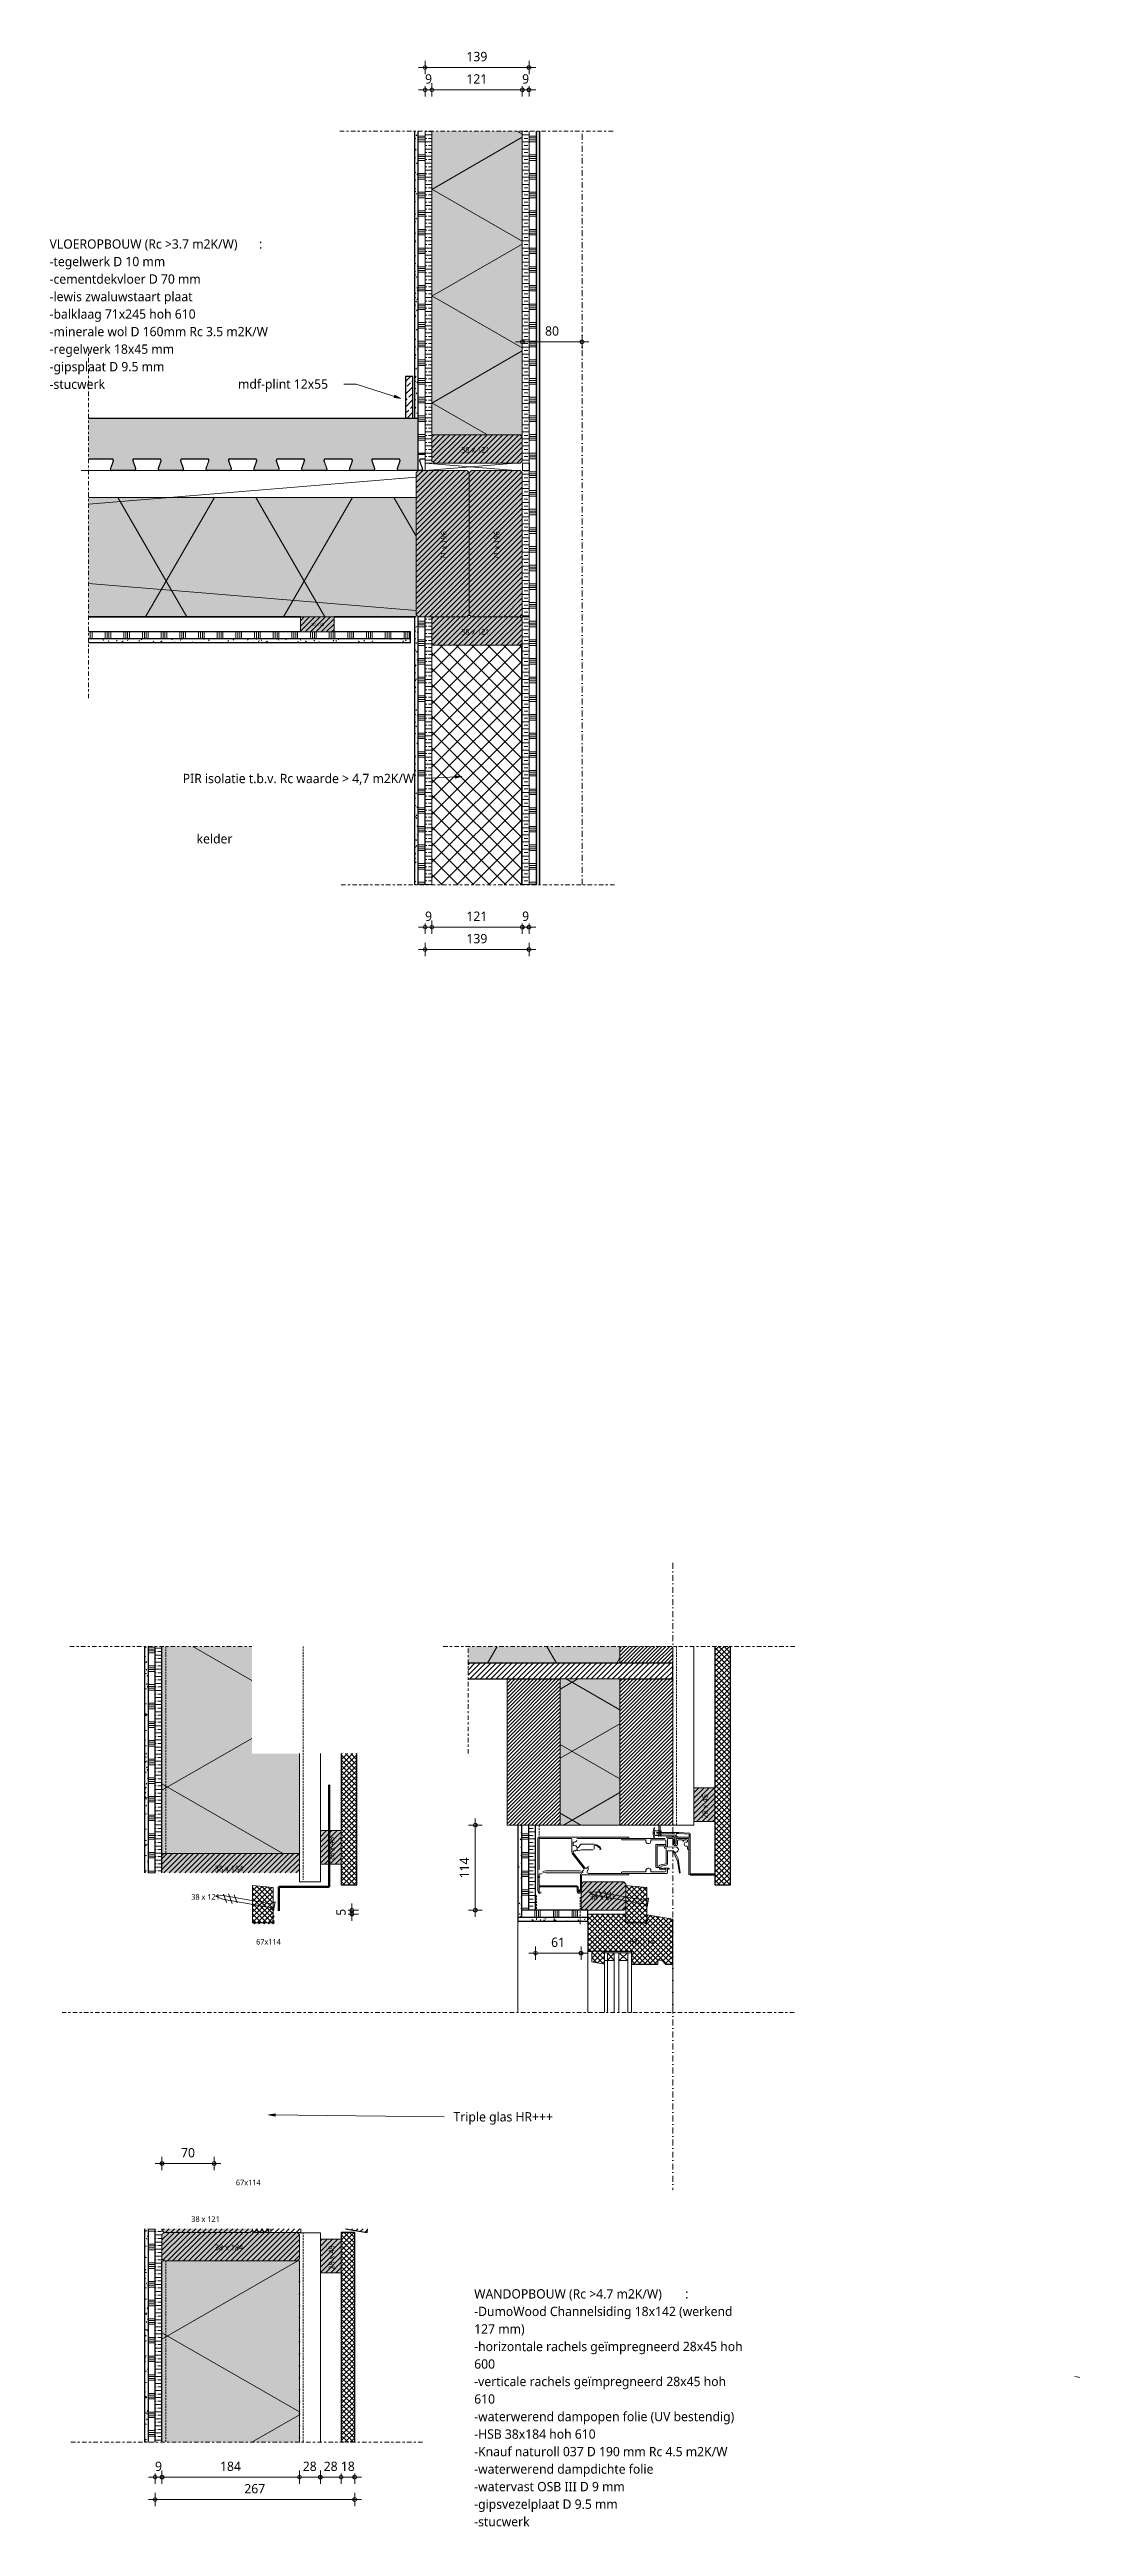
# Model space of a CAD drawing. Header units: millimetres. Extents: x 2927 to 18500, y -7154 to 6447.
# Drawn here: x 8661 to 10039, y -2286 to 1034 of the extents above; entities that cross this region are included whole.
import ezdxf

# ---------------------------------------------------------------- set-up
doc = ezdxf.new("R2010")
doc.units = ezdxf.units.MM
for name, pattern in [('MV_center', [15, 6, -3, 3, -3]), ('MV_hidden', [3.75, 2.5, -1.25]), ('MV_stramien', [16, 8, -4, 0, -4])]:
    doc.linetypes.add(name, pattern=pattern)
for name, color, linetype, lineweight in [('A-ANNO-DIMS', 211, 'Continuous', 13), ('A-ANNO-DIMS-5', 211, 'Continuous', 13), ('A-ANNO-NOTE', 131, 'Continuous', 18), ('A-DETL', 90, 'Continuous', 13), ('A-DETL-GENF', 92, 'Continuous', 18), ('A-DETL-MEDM', 33, 'Continuous', 18), ('G-ANNO-TEXT', 231, 'Continuous', 13)]:
    doc.layers.add(name, color=color, linetype=linetype, lineweight=lineweight)
doc.styles.add('Segoe UI', font='segoeui.ttf', dxfattribs={"height": 7.5})
doc.styles.add('Segoe UI_1', font='segoeui.ttf', dxfattribs={"height": 4})
doc.styles.add('Segoe UI_3', font='segoeui.ttf', dxfattribs={"height": 12.5})
doc.styles.add('Segoe UI_B', font='segoeui.ttf', dxfattribs={"height": 12.5})
doc.dimstyles.new('2_5_mm', dxfattribs={"dimscale": 304.8, "dimtxt": 13.092049, "dimasz": 0.016404, "dimexe": 0.029528, "dimexo": 0.0625, "dimgap": 0.014764, "dimtad": 1, "dimdec": 0, "dimzin": 0, "dimdsep": 46, "dimtxsty": 'Segoe UI_3', "dimblk1": 'DOTBLANK', "dimblk2": 'DOTBLANK', "dimsah": 1, "dimcen": 0.09, "dimdle": 0.029528, "dimazin": 0, "dimtfac": 1, "dimtdec": 4, "dimtix": 1, "dimtmove": 0, "dimatfit": 3, "dimfxl": 0.029528, "dimfxlon": 1, "dimtvp": 1, "dimtfill": 1, "dimtolj": 1, "dimtzin": 0, "dimarcsym": 2})
pattern_1 = [(60, (12.83, 244.8), (-107.387, 62), []), (120, (12.83, 244.8), (-107.387, -62), [])]
pattern_2 = [(0, (0, 10), (0, 25), []), (0, (0, 12.5), (0, 25), []), (0, (0, 15), (0, 25), []), (0, (0, 17.5), (0, 25), [])]
pattern_3 = [(0, (0, 0), (20.32, 5.08), [1.676, -13.564, 1.676, -13.564, -81.28]), (0, (0, 0), (20.32, 5.08), [-30.48, 1.676, -28.804, 1.676, -13.564, -35.56]), (0, (0, 0), (20.32, 5.08), [-76.2, 1.676, -8.484, 1.676, -23.724]), (120, (7.62, 2.54), (-14.559409, 15.0576362), [1.676, -13.564, 1.676, -13.564, -81.28]), (120, (7.62, 2.54), (-14.559409, 15.0576362), [-30.48, 1.676, -28.804, 1.676, -13.564, -35.56]), (120, (7.62, 2.54), (-14.559409, 15.0576362), [-76.2, 1.676, -8.484, 1.676, -23.724]), (240, (10.16, 12.7), (-5.760591, -20.1376362), [1.676, -13.564, 1.676, -13.564, -81.28]), (240, (10.16, 12.7), (-5.760591, -20.1376362), [-30.48, 1.676, -28.804, 1.676, -13.564, -35.56]), (240, (10.16, 12.7), (-5.760591, -20.1376362), [-76.2, 1.676, -8.484, 1.676, -23.724])]
pattern_4 = [(0, (0, 0), (0, 9.476), []), (0, (0, 4.738), (0, 9.476), [4.738, -2.369])]
pattern_5 = [(45, (0, 0), (-3.535534, 3.535534), []), (135, (0, 0), (-3.535534, -3.535534), [])]
pattern_6 = [(45, (0, 0), (-3.535534, 3.535534), [])]
pattern_7 = [(90, (10, 0), (-25, 1e-15), []), (90, (12.5, 0), (-25, 1e-15), []), (90, (15, 0), (-25, 1e-15), []), (90, (17.5, 0), (-25, 1e-15), [])]
pattern_8 = [(45, (0, 0), (-2.4748737, 2.4748737), [])]

msp = doc.modelspace()

# ---------------------------------------------------------------- texts
at = {"layer": 'A-ANNO-NOTE', "lineweight": 13, "attachment_point": 1}
for s, insert, char_height, width, style in [('38 x 121', (9211.6, 500.8), 7.5, 47.3, 'Segoe UI'), ('20 x 45', (9010.5, 265.1), 4, 23.65, 'Segoe UI_1'), ('38 x 121', (9211.6, 256.8), 7.5, 47.3, 'Segoe UI'), ('38 x 184', (8881.7, -1400.5), 7.5, 47.3, 'Segoe UI'), ('38 x 121', (8850.2, -1438.5), 7.5, 47.3, 'Segoe UI'), ('38 x 60', (9383.5, -1438.5), 7.5, 40.485, 'Segoe UI'), ('38 x 121', (8850.2, -1870.2), 7.5, 47.3, 'Segoe UI'), ('38 x 184', (8881.7, -1908.2), 7.5, 47.3, 'Segoe UI')]:
    msp.add_mtext(s, dxfattribs=dict(at, insert=insert, char_height=char_height, width=width, style=style))
at = {"layer": 'A-ANNO-NOTE', "lineweight": 13, "char_height": 7.5, "attachment_point": 1, "rotation": 90, "style": 'Segoe UI'}
for s, insert, width in [('71 x 196', (9184.3, 349.9), 47.3), ('71 x 196', (9255.3, 349.9), 47.3), ('28 x 45', (9534.3, -1337.1), 40.485), ('28 x 45', (9034.3, -1394.3), 40.485), ('28 x 45', (9034.3, -1941.8), 40.485)]:
    msp.add_mtext(s, dxfattribs=dict(at, insert=insert, width=width))
at = {"layer": 'G-ANNO-TEXT', "color": 7, "char_height": 12.5, "attachment_point": 1}
for s, insert, width, style in [('VLOEROPBOUW (Rc >3.7 m2K/W)', (8660.5, 779.2), 339.916, 'Segoe UI_B'), (':', (8941, 779.2), 4.409, 'Segoe UI_3'), ('-tegelwerk D 10 mm', (8660.5, 755.7), 192.806, 'Segoe UI_3'), ('-cementdekvloer D 70 mm ', (8660.5, 732.2), 257.342, 'Segoe UI_3'), ('-lewis zwaluwstaart plaat', (8660.5, 708.7), 232.89, 'Segoe UI_3'), ('-balklaag 71x245 hoh 610', (8660.5, 685.3), 243.713, 'Segoe UI_3'), ('-minerale wol D 160mm Rc 3.5 m2K/W', (8660.5, 661.8), 366.371, 'Segoe UI_3'), ('-regelwerk 18x45 mm', (8660.5, 638.3), 204.831, 'Segoe UI_3'), ('-gipsplaat D 9.5 mm', (8660.5, 614.8), 191.202, 'Segoe UI_3'), ('-stucwerk', (8660.5, 591.3), 90.19, 'Segoe UI_3'), ('mdf-plint 12x55 ', (8912.8, 591.5), 156.329, 'Segoe UI_3'), ('PIR isolatie t.b.v. Rc waarde > 4,7 m2K/W', (8838.8, 62.9), 384.81, 'Segoe UI_3'), ('kelder', (8857.3, -17.9), 57.721, 'Segoe UI_3'), ('Triple glas HR+++', (9201.3, -1730.6), 173.165, 'Segoe UI_3'), ('WANDOPBOUW (Rc >4.7 m2K/W)', (9229, -1967.9), 342.321, 'Segoe UI_B'), ('-DumoWood Channelsiding 18x142 (werkend ', (9229, -1991.4), 434.114, 'Segoe UI_3'), (':', (9511.4, -1967.9), 4.409, 'Segoe UI_3'), ('127 mm) ', (9229, -2014.9), 90.19, 'Segoe UI_3'), ('-horizontale rachels geïmpregneerd 28x45 hoh ', (9229, -2038.4), 446.139, 'Segoe UI_3'), ('-verticale rachels geïmpregneerd 28x45 hoh ', (9229, -2085.3), 418.481, 'Segoe UI_3'), ('600', (9229, -2061.9), 34.873, 'Segoe UI_3'), ('610', (9229, -2108.8), 34.873, 'Segoe UI_3'), ('-waterwerend dampopen folie (UV bestendig)', (9229, -2132.3), 430.105, 'Segoe UI_3'), ('-HSB 38x184 hoh 610', (9229, -2155.8), 204.029, 'Segoe UI_3'), ('-Knauf naturoll 037 D 190 mm Rc 4.5 m2K/W', (9229, -2179.3), 425.295, 'Segoe UI_3'), ('-waterwerend dampdichte folie', (9229, -2202.7), 294.219, 'Segoe UI_3'), ('-watervast OSB III D 9 mm', (9229, -2226.2), 246.519, 'Segoe UI_3'), ('-gipsvezelplaat D 9.5 mm', (9229, -2249.7), 238.502, 'Segoe UI_3'), ('-stucwerk', (9229, -2273.2), 90.19, 'Segoe UI_3')]:
    msp.add_mtext(s, dxfattribs=dict(at, insert=insert, width=width, style=style))
at = {"layer": 'G-ANNO-TEXT', "color": 8, "char_height": 7.5, "width": 40.084, "attachment_point": 1, "style": 'Segoe UI'}
for insert in [(8937, -1498.5), (9437, -1498.5), (8909.9, -1821.2)]:
    msp.add_mtext('67x114', dxfattribs=dict(at, insert=insert))

# ---------------------------------------------------------------- blocks, each defined once
blk = doc.blocks.new('42 isolatie - Type 1-3771399-Details Domera')
at = {"layer": 'A-DETL-GENF'}
blk.add_hatch(color=256, dxfattribs=at).paths.add_polyline_path([(71.3, -0.8), (71.3, -23.2), (274.3, -23.2), (274.3, -0.8)])
at = {"layer": 'A-DETL-GENF', "lineweight": 13}
h = blk.add_hatch(dxfattribs=at)
h.set_pattern_fill('FP_39', color=256, style=0, pattern_type=2)
h.set_pattern_definition([(300, (-2364.6, -150.86), (-129.904, -75), []), (240, (-2364.6, -150.86), (-129.904, 75), [])])
h.paths.add_polyline_path([(71.3, -0.8), (71.3, -23.2), (274.3, -23.2), (274.3, -0.8)])
blk = doc.blocks.new('42 isolatie - Type 1-3770266-Details Domera')
at = {"layer": 'A-DETL-GENF'}
blk.add_hatch(color=256, dxfattribs=at).paths.add_polyline_path([(90.5, 0.8), (529.3, 0.8), (529.3, 160.8), (90.5, 160.8), (90.5, 132.6)])
at = {"layer": 'A-DETL-GENF', "lineweight": 13}
h = blk.add_hatch(dxfattribs=at)
h.set_pattern_fill('FP_48', color=256, style=0, pattern_type=2)
h.set_pattern_definition([(60, (-2360.91, 160.98), (-138.564, 80), []), (120, (-2360.91, 160.98), (-138.564, -80), [])])
h.paths.add_polyline_path([(90.5, 0.8), (529.3, 0.8), (529.3, 160.8), (90.5, 160.8), (90.5, 132.6)])
at = {"layer": 'A-DETL-GENF'}
for p, q in [((529.3, 160.8), (90.5, 160.8)), ((529.3, 160.8), (90.5, 160.8)), ((600.3, 132.6), (600.3, 160.8)), ((90.5, 0.8), (374.2, 0.8)), ((90.5, 0.8), (374.2, 0.8)), ((374.2, 0.8), (419.2, 0.8)), ((419.2, 0.8), (526.8, 0.8)), ((419.2, 0.8), (526.8, 0.8)), ((526.8, 0.8), (529.3, 0.8))]:
    blk.add_line(p, q, dxfattribs=at)
blk = doc.blocks.new('42 isolatie - Type 1-3770361-Details Domera')
at = {"layer": 'A-DETL-GENF'}
blk.add_hatch(color=256, dxfattribs=at).paths.add_polyline_path([(450.3, 121.8), (43.3, 121.8), (43.3, 0.8), (450.3, 0.8), (450.3, 119)])
at = {"layer": 'A-DETL-GENF', "lineweight": 13}
h = blk.add_hatch(dxfattribs=at)
h.set_pattern_fill('FP_165', color=256, style=0, pattern_type=2)
h.set_pattern_definition(pattern_1)
h.paths.add_polyline_path([(450.3, 121.8), (43.3, 121.8), (43.3, 0.8), (450.3, 0.8), (450.3, 119)])
at = {"layer": 'A-DETL-GENF'}
for p, q in [((450.3, 121.8), (43.3, 121.8)), ((450.3, 119), (450.3, 121.8)), ((450.3, 3.6), (450.3, 119)), ((43.3, 0.8), (450.3, 0.8)), ((450.3, 0.8), (450.3, 3.6))]:
    blk.add_line(p, q, dxfattribs=at)
blk = doc.blocks.new('42_isolatie - Type 1-3237996-Details Domera')
at = {"layer": 'A-DETL-GENF'}
blk.add_hatch(color=256, dxfattribs=at).paths.add_polyline_path([(321.3, 121.8), (0.3, 121.8), (0.3, 120.8), (321.3, 120.8)])
at = {"layer": 'A-DETL-GENF', "lineweight": 13}
h = blk.add_hatch(dxfattribs=at)
h.set_pattern_fill('FP_165', color=256, style=0, pattern_type=2)
h.set_pattern_definition(pattern_1)
h.paths.add_polyline_path([(321.3, 121.8), (0.3, 121.8), (0.3, 120.8), (321.3, 120.8)])
at = {"layer": 'A-DETL-GENF'}
for p, q in [((0.3, 121.8), (0.3, 120.8)), ((321.3, 121.8), (68.1, 121.8))]:
    blk.add_line(p, q, dxfattribs=at)
blk = doc.blocks.new('00 hout_rechthoekig_sls - SLS 38x121-V115-Details Domera')
at = {"layer": 'A-DETL-GENF'}
blk.add_hatch(color=256, dxfattribs=at).paths.add_polyline_path([(118.2, 0), (2.8, 0), (0, -2.8), (0, -35.2), (2.8, -38), (118.2, -38), (121, -35.2), (121, -2.8)])
at = {"layer": 'A-DETL-MEDM', "lineweight": 13}
h = blk.add_hatch(dxfattribs=at)
h.set_pattern_fill('FP_166', color=256, style=0, pattern_type=2)
h.set_pattern_definition([(225, (9293.418, 235.172), (3.535534, -3.535534), [])])
h.paths.add_polyline_path([(118.2, 0), (2.8, 0), (0, -2.8), (0, -35.2), (2.8, -38), (118.2, -38), (121, -35.2), (121, -2.8)])
at = {"layer": 'A-DETL-MEDM'}
for p, q in [((0, -2.8), (2.8, 0)), ((2.8, 0), (0, -2.8)), ((118.2, 0), (121, -2.8)), ((118.2, 0), (121, -2.8)), ((2.8, -38), (0, -35.2)), ((0, -35.2), (2.8, -38)), ((121, -35.2), (118.2, -38)), ((118.2, -38), (121, -35.2))]:
    blk.add_line(p, q, dxfattribs=at)
blk = doc.blocks.new('42 isolatie - Type 1-3769604-Details Domera')
at = {"layer": 'A-DETL-GENF'}
blk.add_hatch(color=256, dxfattribs=at).paths.add_polyline_path([(243.5, -184.8), (243.5, -0.8), (0.3, -0.8), (0.3, -184.8), (41, -184.8)])
at = {"layer": 'A-DETL-GENF', "lineweight": 13}
h = blk.add_hatch(dxfattribs=at)
h.set_pattern_fill('FP_11', color=256, style=0, pattern_type=2)
h.set_pattern_definition([(300, (-2126.39, -181.76), (-155.885, -90), []), (240, (-2126.39, -181.76), (-155.885, 90), [])])
h.paths.add_polyline_path([(243.5, -184.8), (243.5, -0.8), (0.3, -0.8), (0.3, -184.8), (41, -184.8)])
at = {"layer": 'A-DETL-GENF'}
for p, q in [((243.5, -0.8), (0.3, -0.8)), ((0.3, -0.8), (0.3, -3.6)), ((0.3, -3.6), (0.3, -182)), ((0.3, -182), (0.3, -184.8)), ((0.3, -184.8), (243.5, -184.8))]:
    blk.add_line(p, q, dxfattribs=at)
blk = doc.blocks.new('00 hout_rechthoekig_sls - SLS 38x184-V116-Details Domera')
at = {"layer": 'A-DETL-GENF'}
blk.add_hatch(color=256, dxfattribs=at).paths.add_polyline_path([(181.2, 0), (2.8, 0), (0, -2.8), (0, -35.2), (2.8, -38), (181.2, -38), (184, -35.2), (184, -2.8)])
at = {"layer": 'A-DETL-MEDM', "lineweight": 13}
h = blk.add_hatch(dxfattribs=at)
h.set_pattern_fill('FP_167', color=256, style=0, pattern_type=2)
h.set_pattern_definition([(225, (8994.993, -1929.827), (3.535534, -3.535534), [])])
h.paths.add_polyline_path([(181.2, 0), (2.8, 0), (0, -2.8), (0, -35.2), (2.8, -38), (181.2, -38), (184, -35.2), (184, -2.8)])
at = {"layer": 'A-DETL-MEDM'}
for p, q in [((0, -2.8), (2.8, 0)), ((2.8, 0), (0, -2.8)), ((2.8, 0), (181.2, 0)), ((181.2, 0), (184, -2.8)), ((0, -2.8), (0, -35.2)), ((181.2, 0), (184, -2.8)), ((184, -35.2), (184, -2.8)), ((2.8, -38), (0, -35.2)), ((0, -35.2), (2.8, -38)), ((38.2, -38), (63, -38)), ((184, -35.2), (181.2, -38)), ((181.2, -38), (184, -35.2))]:
    blk.add_line(p, q, dxfattribs=at)
blk = doc.blocks.new('00 hout_rechthoekig_sls - Vuren Gewolmaniseerd 28x45-V117-Details Domera')
at = {"layer": 'A-DETL-GENF', "lineweight": 13}
blk.add_hatch(color=256, dxfattribs=at).paths.add_polyline_path([(45, 0), (0, 0), (0, -28), (45, -28)])
at = {"layer": 'A-DETL-MEDM', "lineweight": 13}
h = blk.add_hatch(dxfattribs=at)
h.set_pattern_fill('FP_168', color=256, style=0, pattern_type=2)
h.set_pattern_definition([(135, (-1900.827, -9050.993), (-3.535534, -3.535534), [])])
h.paths.add_polyline_path([(45, 0), (0, 0), (0, -28), (45, -28)])
at = {"layer": 'A-DETL-MEDM'}
for p, q in [((0, 0), (45, 0)), ((0, -28), (0, 0)), ((45, 0), (45, -28)), ((45, 0), (45, -28)), ((45, 0), (45, -28)), ((45, -28), (0, -28)), ((45, -28), (0, -28))]:
    blk.add_line(p, q, dxfattribs=at)
blk = doc.blocks.new('NLRS_00_DI_maskeer - Type 1-4234589-Details Domera')
at = {"layer": 'A-DETL-GENF', "linetype": 'MV_center'}
blk.add_line((-100, 0), (372.5, 0), dxfattribs=at)
blk = doc.blocks.new('00 hout_rechthoekig_sls - SLS 38x121-V118-Details Domera')
at = {"layer": 'A-DETL-GENF'}
blk.add_hatch(color=256, dxfattribs=at).paths.add_polyline_path([(118.2, 0), (2.8, 0), (0, -2.8), (0, -5), (121, -5), (121, -2.8)])
at = {"layer": 'A-DETL-MEDM', "lineweight": 13}
h = blk.add_hatch(dxfattribs=at)
h.set_pattern_fill('FP_169', color=256, style=0, pattern_type=2)
h.set_pattern_definition([(225, (8931.993, -1891.827), (3.535534, -3.535534), [])])
h.paths.add_polyline_path([(118.2, 0), (2.8, 0), (0, -2.8), (0, -5), (121, -5), (121, -2.8)])
at = {"layer": 'A-DETL-MEDM'}
for p, q in [((0, -2.8), (2.8, 0)), ((2.8, 0), (0, -2.8)), ((2.8, 0), (118.2, 0)), ((118.2, 0), (121, -2.8)), ((0, -2.8), (0, -5)), ((118.2, 0), (121, -2.8)), ((121, -5), (121, -2.8))]:
    blk.add_line(p, q, dxfattribs=at)
blk = doc.blocks.new('28 schroef - 2_5_0x40-4441000-Details Domera')
at = {"layer": 'A-DETL-GENF', "lineweight": 13}
h = blk.add_hatch(dxfattribs=at)
h.set_pattern_fill('FP_87', color=256, style=0, pattern_type=2)
h.set_pattern_definition([(240, (0, 0), (-11.2583, 6.5), [])])
h.paths.add_polyline_path([(35, 4), (34.6, 4), (35, 3.6)])
h = blk.add_hatch(dxfattribs=at)
h.set_pattern_fill('FP_88', color=256, style=0, pattern_type=2)
h.set_pattern_definition([(240, (7.5, 0), (-11.2583, 6.5), [])])
h.paths.add_polyline_path([(35, 4), (34.6, 4), (35, 3.6)])
for p, q in [((38.2, 0.5), (40, 0)), ((40, 0), (38.9, -0.3))]:
    blk.add_line(p, q, dxfattribs=at)
blk = doc.blocks.new('42 isolatie - Type 1-3769605-Details Domera')
at = {"layer": 'A-DETL-GENF'}
blk.add_hatch(color=256, dxfattribs=at).paths.add_polyline_path([(0.3, 7.6), (0.3, 0.8), (134.3, 0.8), (134.3, 64.5), (277.7, 64.5), (277.7, 184.8), (0.3, 184.8), (0.3, 76.5)])
at = {"layer": 'A-DETL-GENF', "lineweight": 13}
h = blk.add_hatch(dxfattribs=at)
h.set_pattern_fill('FP_24', color=256, style=0, pattern_type=2)
h.set_pattern_definition([(60, (-2126.39, 181.76), (-155.885, 90), []), (120, (-2126.39, 181.76), (-155.885, -90), [])])
h.paths.add_polyline_path([(0.3, 7.6), (0.3, 0.8), (134.3, 0.8), (134.3, 64.5), (277.7, 64.5), (277.7, 184.8), (0.3, 184.8), (0.3, 76.5)])
at = {"layer": 'A-DETL-GENF'}
for p, q in [((0.3, 184.8), (0.3, 182)), ((0.3, 182), (0.3, 3.6)), ((277.7, 184.8), (126.5, 184.8)), ((0.3, 3.6), (0.3, 0.8)), ((7.7, 0.8), (134.3, 0.8))]:
    blk.add_line(p, q, dxfattribs=at)
blk = doc.blocks.new('00 hout_rechthoekig_sls - SLS 38x184-V120-Details Domera')
at = {"layer": 'A-DETL-GENF'}
blk.add_hatch(color=256, dxfattribs=at).paths.add_polyline_path([(6.8, -12.2), (0, -12.2), (0, -35.2), (2.8, -38), (181.2, -38), (184, -35.2), (184, -12.2), (63, -12.2)])
at = {"layer": 'A-DETL-MEDM', "lineweight": 13}
h = blk.add_hatch(dxfattribs=at)
h.set_pattern_fill('FP_170', color=256, style=0, pattern_type=2)
h.set_pattern_definition([(225, (8994.993, -1422.129), (3.535534, -3.535534), [])])
h.paths.add_polyline_path([(6.8, -12.2), (0, -12.2), (0, -35.2), (2.8, -38), (181.2, -38), (184, -35.2), (184, -12.2), (63, -12.2)])
at = {"layer": 'A-DETL-MEDM'}
for p, q in [((2.8, -38), (0, -35.2)), ((0, -35.2), (2.8, -38)), ((2.8, -38), (181.2, -38)), ((184, -35.2), (181.2, -38)), ((181.2, -38), (184, -35.2))]:
    blk.add_line(p, q, dxfattribs=at)
blk = doc.blocks.new('NLRS_00_DI_maskeer - Type 1-4234590-Details Domera')
at = {"layer": 'A-DETL-GENF', "linetype": 'MV_center'}
blk.add_line((-90, 0), (410, 0), dxfattribs=at)
blk = doc.blocks.new('00 hout_rechthoekig_sls - Vuren Gewolmaniseerd 28x45-V122-Details Domera')
at = {"layer": 'A-DETL-GENF', "lineweight": 13}
blk.add_hatch(color=256, dxfattribs=at).paths.add_polyline_path([(45, 0), (0, 0), (0, -28), (45, -28)])
at = {"layer": 'A-DETL-MEDM', "lineweight": 13}
h = blk.add_hatch(dxfattribs=at)
h.set_pattern_fill('FP_171', color=256, style=0, pattern_type=2)
h.set_pattern_definition([(135, (-1353.327, -9050.993), (-3.535534, -3.535534), [])])
h.paths.add_polyline_path([(45, 0), (0, 0), (0, -28), (45, -28)])
at = {"layer": 'A-DETL-MEDM'}
for p, q in [((0, 0), (45, 0)), ((0, -28), (0, 0)), ((45, 0), (45, -28)), ((45, 0), (45, -28)), ((45, 0), (45, -28)), ((45, -28), (0, -28)), ((45, -28), (0, -28))]:
    blk.add_line(p, q, dxfattribs=at)
blk = doc.blocks.new('NLRS_00_DI_maskeer - Type 1-V123-Details Domera')
at = {"layer": 'A-DETL-GENF', "linetype": 'MV_center'}
blk.add_line((-100, 0), (143.8, 0), dxfattribs=at)
blk = doc.blocks.new('00 hout_rechthoekig_sls - Vuren 71x196-4309782-Details Domera')
at = {"layer": 'A-DETL-GENF'}
blk.add_hatch(color=256, dxfattribs=at).paths.add_polyline_path([(196, -2.8), (193.2, 0), (2.8, 0), (0, -2.8), (0, -68.2), (2.8, -71), (193.2, -71), (196, -68.2)])
at = {"layer": 'A-DETL-MEDM', "lineweight": 13}
h = blk.add_hatch(dxfattribs=at)
h.set_pattern_fill('FP_172', color=256, style=0, pattern_type=2)
h.set_pattern_definition([(135, (469.172, -9293.418), (-3.535534, -3.535534), [])])
h.paths.add_polyline_path([(196, -2.8), (193.2, 0), (2.8, 0), (0, -2.8), (0, -68.2), (2.8, -71), (193.2, -71), (196, -68.2)])
at = {"layer": 'A-DETL-MEDM'}
for p, q in [((0, -2.8), (2.8, 0)), ((2.8, 0), (0, -2.8)), ((2.8, 0), (193.2, 0)), ((193.2, 0), (196, -2.8)), ((0, -2.8), (0, -68.2)), ((193.2, 0), (196, -2.8)), ((196, -68.2), (196, -2.8)), ((2.8, -71), (0, -68.2)), ((0, -68.2), (2.8, -71)), ((196, -68.2), (193.2, -71)), ((193.2, -71), (196, -68.2))]:
    blk.add_line(p, q, dxfattribs=at)
blk = doc.blocks.new('NLRS_00_DI_maskeer - Type 1-4234587-Details Domera')
at = {"layer": 'A-DETL-GENF', "linetype": 'MV_center'}
blk.add_line((-100, 0), (268, 0), dxfattribs=at)
blk = doc.blocks.new('00 hout_rechthoekig_sls - Vuren 20x45-V124-Details Domera')
at = {"layer": 'A-DETL-GENF', "lineweight": 13}
blk.add_hatch(color=256, dxfattribs=at).paths.add_polyline_path([(45, -20), (45, 0), (0, 0), (0, -20)])
at = {"layer": 'A-DETL-MEDM', "lineweight": 13}
h = blk.add_hatch(dxfattribs=at)
h.set_pattern_fill('FP_173', color=256, style=0, pattern_type=2)
h.set_pattern_definition([(45, (-8996.299, -273.172), (-3.535534, 3.535534), [])])
h.paths.add_polyline_path([(45, -20), (45, 0), (0, 0), (0, -20)])
at = {"layer": 'A-DETL-MEDM'}
for p, q in [((0, 0), (45, 0)), ((0, -20), (0, 0)), ((45, 0), (45, -20)), ((45, 0), (45, -20)), ((45, 0), (45, -20)), ((45, -20), (0, -20)), ((45, -20), (0, -20))]:
    blk.add_line(p, q, dxfattribs=at)
blk = doc.blocks.new('23 Zwaluwstaartplaat - Lewis Zwaluwstaartplaat-V125-Details Domera')
at = {"layer": 'A-DETL-GENF'}
blk.add_hatch(color=256, dxfattribs=at).paths.add_polyline_path([(482.1, 0), (511.9, 0), (512.4, 0.1), (512.9, 0.3), (513.4, 0.6), (513.7, 1), (514, 1.4), (514.1, 1.9), (514.1, 2.5), (514, 3), (510.3, 13.6), (510.4, 14), (510.5, 14.4), (510.7, 14.8), (510.9, 15.1), (511.3, 15.3), (511.7, 15.5), (512.1, 15.5), (546.3, 15.5), (546.7, 15.3), (547.1, 15.1), (547.3, 14.8), (547.6, 14.3), (547.6, 14), (547.7, 13.6), (547.5, 13.1), (543.9, 2.7), (543.8, 2.5), (543.9, 1.8), (544, 1.4), (544.3, 1), (544.6, 0.6), (545.1, 0.3), (545.6, 0.1), (546.1, 0), (575.9, 0), (576.4, 0.1), (576.9, 0.3), (577.4, 0.6), (577.7, 1), (578, 1.4), (578.1, 1.9), (578.2, 2.5), (578, 3), (574.3, 13.6), (574.4, 14), (574.5, 14.4), (574.7, 14.8), (574.9, 15.1), (575.3, 15.3), (575.7, 15.5), (576.1, 15.5), (581.5, 15.5), (581.5, 16), (576.1, 16), (575.6, 15.9), (575.1, 15.7), (574.6, 15.4), (574.3, 15), (574, 14.6), (573.9, 14.1), (573.8, 13.5), (574, 13), (577.7, 2.4), (577.6, 2), (577.5, 1.6), (577.3, 1.2), (577.1, 0.9), (576.7, 0.7), (576.3, 0.5), (575.9, 0.5), (545.7, 0.5), (545.3, 0.7), (544.9, 1), (544.6, 1.4), (544.5, 1.6), (544.4, 2), (544.4, 2.5), (544.5, 3), (548.1, 13.2), (548.1, 13.6), (548.1, 14.1), (548, 14.6), (547.7, 15.1), (547.3, 15.5), (546.7, 15.8), (546.4, 15.9), (545.9, 16), (512.1, 16), (511.6, 15.9), (510.9, 15.7), (510.5, 15.3), (510.3, 15), (509.9, 14.4), (509.9, 14), (509.8, 13.5), (510, 13), (513.7, 2.4), (513.6, 2), (513.4, 1.4), (513.3, 1.2), (512.9, 0.9), (512.7, 0.7), (512.3, 0.5), (511.9, 0.5), (481.7, 0.5), (481.3, 0.7), (480.9, 1), (480.6, 1.4), (480.5, 1.6), (480.4, 2), (480.4, 2.5), (480.5, 3), (484.1, 13.2), (484.1, 13.6), (484.1, 14.1), (484, 14.6), (483.7, 15.1), (483.3, 15.5), (482.7, 15.8), (482.4, 15.9), (481.9, 16), (448.1, 16), (447.6, 15.9), (446.9, 15.7), (446.5, 15.3), (446.3, 15), (445.9, 14.4), (445.9, 14), (445.8, 13.5), (446, 13), (449.7, 2.4), (449.6, 2), (449.4, 1.4), (449.3, 1.2), (448.9, 0.9), (448.7, 0.7), (448.3, 0.5), (447.9, 0.5), (417.7, 0.5), (417.3, 0.7), (416.9, 1), (416.6, 1.4), (416.5, 1.6), (416.4, 2), (416.4, 2.5), (416.5, 3), (420.1, 13.2), (420.1, 13.6), (420.1, 14.1), (420, 14.6), (419.7, 15.1), (419.3, 15.5), (418.7, 15.8), (418.4, 15.9), (417.9, 16), (384.1, 16), (383.6, 15.9), (382.9, 15.7), (382.5, 15.3), (382.3, 15), (381.9, 14.4), (381.9, 14), (381.8, 13.5), (382, 13), (385.7, 2.4), (385.6, 2), (385.4, 1.4), (385.3, 1.2), (384.9, 0.9), (384.7, 0.7), (384.3, 0.5), (383.9, 0.5), (353.7, 0.5), (353.3, 0.7), (352.9, 1), (352.6, 1.4), (352.5, 1.6), (352.4, 2), (352.4, 2.5), (352.5, 3), (356.1, 13.2), (356.1, 13.6), (356.1, 14.1), (356, 14.6), (355.7, 15.1), (355.3, 15.5), (354.7, 15.8), (354.4, 15.9), (353.9, 16), (320.1, 16), (319.6, 15.9), (318.9, 15.7), (318.5, 15.3), (318.3, 15), (317.9, 14.4), (317.9, 14), (317.8, 13.5), (318, 13), (321.7, 2.4), (321.6, 2), (321.4, 1.4), (321.3, 1.2), (320.9, 0.9), (320.7, 0.7), (320.3, 0.5), (319.9, 0.5), (289.7, 0.6), (289.3, 0.7), (288.9, 1), (288.6, 1.4), (288.5, 1.6), (288.4, 2), (288.4, 2.5), (288.5, 3), (292.1, 13.2), (292.1, 13.6), (292.1, 14.1), (291.9, 14.8), (291.7, 15.2), (291.3, 15.5), (290.9, 15.7), (290.4, 15.9), (289.9, 16), (256.1, 16), (255.6, 15.9), (254.9, 15.7), (254.5, 15.3), (254.3, 15), (254, 14.6), (253.9, 14), (253.8, 13.5), (254, 13), (257.7, 2.4), (257.6, 2), (257.4, 1.4), (257.3, 1.2), (256.9, 0.9), (256.7, 0.7), (256.3, 0.5), (255.9, 0.5), (225.7, 0.5), (225.3, 0.7), (224.9, 1), (224.6, 1.4), (224.5, 1.6), (224.4, 2), (224.4, 2.5), (224.5, 3), (228.1, 13.2), (228.2, 13.5), (228.1, 14.1), (227.9, 14.8), (227.7, 15.1), (227.3, 15.5), (226.7, 15.8), (226.4, 15.9), (225.9, 16), (192.1, 16), (191.6, 15.9), (190.9, 15.7), (190.5, 15.3), (190.3, 15), (189.9, 14.4), (189.9, 14.1), (189.8, 13.5), (190, 13), (193.7, 2.4), (193.6, 2), (193.4, 1.4), (193.3, 1.2), (192.9, 0.9), (192.7, 0.7), (192.3, 0.5), (191.9, 0.5), (161.7, 0.5), (161.3, 0.7), (160.9, 1), (160.6, 1.4), (160.5, 1.6), (160.4, 2), (160.4, 2.5), (160.5, 3), (164.1, 13.2), (164.2, 13.5), (164.1, 14.1), (163.9, 14.8), (163.7, 15.1), (163.3, 15.5), (162.7, 15.8), (162.4, 15.9), (161.9, 16), (130.7, 16), (130.7, 15.5), (162.3, 15.5), (162.7, 15.3), (163.1, 15.1), (163.3, 14.8), (163.6, 14.3), (163.6, 14), (163.6, 13.5), (163.5, 13.1), (160, 3), (159.8, 2.5), (159.9, 1.9), (160, 1.4), (160.3, 1), (160.6, 0.6), (161.1, 0.3), (161.6, 0.1), (162.1, 0), (191.9, 0), (192.4, 0.1), (192.9, 0.3), (193.4, 0.6), (193.7, 1), (194, 1.4), (194.1, 1.9), (194.1, 2.5), (194, 3), (190.3, 13.6), (190.4, 14), (190.5, 14.4), (190.7, 14.8), (190.9, 15.1), (191.3, 15.3), (191.7, 15.5), (192.1, 15.5), (226.3, 15.5), (226.7, 15.3), (227.1, 15.1), (227.3, 14.8), (227.6, 14.3), (227.6, 14), (227.6, 13.5), (227.5, 13.1), (224, 3), (223.8, 2.5), (223.9, 1.9), (224, 1.4), (224.3, 1), (224.6, 0.6), (225.1, 0.3), (225.6, 0.1), (226.1, 0), (255.9, 0), (256.4, 0.1), (256.9, 0.3), (257.4, 0.6), (257.7, 1), (258, 1.4), (258.1, 1.9), (258.1, 2.5), (258, 3), (254.3, 13.6), (254.4, 14), (254.5, 14.4), (254.7, 14.8), (254.9, 15.1), (255.3, 15.3), (255.7, 15.5), (256.1, 15.5), (290.3, 15.5), (290.7, 15.3), (291.1, 15.1), (291.3, 14.8), (291.6, 14.3), (291.6, 14), (291.7, 13.6), (291.6, 13.2), (288, 3), (287.8, 2.5), (287.9, 1.9), (288, 1.4), (288.3, 1), (288.6, 0.6), (289.1, 0.3), (289.6, 0.1), (290.1, 0), (319.9, 0), (320.4, 0.1), (320.9, 0.3), (321.4, 0.6), (321.7, 1), (322, 1.4), (322.1, 1.9), (322.1, 2.5), (322, 3), (318.3, 13.6), (318.4, 14), (318.5, 14.4), (318.7, 14.8), (318.9, 15.1), (319.3, 15.3), (319.7, 15.5), (320.1, 15.5), (354.3, 15.5), (354.7, 15.3), (355.1, 15.1), (355.3, 14.8), (355.6, 14.3), (355.6, 14), (355.7, 13.6), (355.5, 13.1), (352, 3), (351.8, 2.5), (351.9, 1.9), (352, 1.4), (352.3, 1), (352.6, 0.6), (353.1, 0.3), (353.6, 0.1), (354.1, 0), (383.9, 0), (384.4, 0.1), (384.9, 0.3), (385.4, 0.6), (385.7, 1), (386, 1.4), (386.1, 1.9), (386.1, 2.5), (386, 3), (382.3, 13.6), (382.4, 14), (382.5, 14.4), (382.7, 14.8), (382.9, 15.1), (383.3, 15.3), (383.7, 15.5), (384.1, 15.5), (418.3, 15.5), (418.7, 15.3), (419.1, 15.1), (419.3, 14.8), (419.6, 14.3), (419.6, 14), (419.7, 13.6), (419.5, 13.1), (416, 3), (415.8, 2.5), (415.9, 1.9), (416, 1.4), (416.3, 1), (416.6, 0.6), (417.1, 0.3), (417.6, 0.1), (418.1, 0), (447.9, 0), (448.4, 0.1), (448.9, 0.3), (449.4, 0.6), (449.7, 1), (450, 1.4), (450.1, 1.9), (450.1, 2.5), (450, 3), (446.3, 13.6), (446.4, 14), (446.5, 14.4), (446.7, 14.8), (446.9, 15.1), (447.3, 15.3), (447.7, 15.5), (448.1, 15.5), (482.3, 15.5), (482.7, 15.3), (483.1, 15.1), (483.3, 14.8), (483.6, 14.3), (483.6, 14), (483.7, 13.6), (483.5, 13.1), (480, 3), (479.8, 2.5), (479.9, 1.9), (480, 1.4), (480.3, 1), (480.6, 0.6), (481.1, 0.3), (481.6, 0.1)])
for p, q in [((161.9, 16), (130.7, 16)), ((161.9, 15.5), (130.7, 15.5)), ((160, 3), (163.6, 13.2)), ((160.4, 2.8), (164, 13)), ((191.9, 0.5), (162.1, 0.5)), ((190, 13), (193.6, 2.8)), ((190.4, 13.2), (194, 3)), ((225.9, 16), (192.1, 16)), ((225.9, 15.5), (192.1, 15.5)), ((224, 3), (227.6, 13.2)), ((224.4, 2.8), (228, 13)), ((255.9, 0.5), (226.1, 0.5)), ((254, 13), (257.6, 2.8)), ((254.4, 13.2), (258, 3)), ((289.9, 16), (256.1, 16)), ((289.9, 15.5), (256.1, 15.5)), ((288, 3), (291.6, 13.2)), ((288.4, 2.8), (292, 13)), ((319.9, 0.5), (290.1, 0.5)), ((318, 13), (321.6, 2.8)), ((318.4, 13.2), (322, 3)), ((353.9, 16), (320.1, 16)), ((353.9, 15.5), (320.1, 15.5)), ((352, 3), (355.6, 13.2)), ((352.4, 2.8), (356, 13)), ((383.9, 0.5), (354.1, 0.5)), ((382, 13), (385.6, 2.8)), ((382.4, 13.2), (386, 3)), ((417.9, 16), (384.1, 16)), ((417.9, 15.5), (384.1, 15.5)), ((416, 3), (419.6, 13.2)), ((416.4, 2.8), (420, 13)), ((447.9, 0.5), (418.1, 0.5)), ((446, 13), (449.6, 2.8)), ((446.4, 13.2), (450, 3)), ((481.9, 16), (448.1, 16)), ((481.9, 15.5), (448.1, 15.5)), ((480, 3), (483.6, 13.2)), ((480.4, 2.8), (484, 13)), ((511.9, 0.5), (482.1, 0.5)), ((510, 13), (513.6, 2.8)), ((510.4, 13.2), (514, 3)), ((545.9, 16), (512.1, 16)), ((545.9, 15.5), (512.1, 15.5)), ((544, 3), (547.6, 13.2)), ((544.4, 2.8), (548, 13)), ((575.9, 0.5), (546.1, 0.5)), ((574, 13), (577.6, 2.8)), ((578, 3), (574.4, 13.2)), ((581.5, 16), (576.1, 16)), ((576.1, 15.5), (581.5, 15.5)), ((162.1, 0), (191.9, 0)), ((226.1, 0), (255.9, 0)), ((290.1, 0), (319.9, 0)), ((354.1, 0), (383.9, 0)), ((418.1, 0), (447.9, 0)), ((482.1, 0), (511.9, 0)), ((546.1, 0), (569.5, 0))]:
    blk.add_line(p, q, dxfattribs=at)
for centre, radius, start, end in [((162.1, 2.2), 2.25, 160.5288, 270), ((162.1, 2.2), 1.75, 160.5288, 270), ((161.9, 13.7), 2.25, 340.5288, 90), ((161.9, 13.7), 1.75, 340.5288, 90), ((192.1, 13.7), 2.25, 90, 199.4712), ((192.1, 13.7), 1.75, 90, 199.4712), ((191.9, 2.2), 2.25, 270, 19.4712), ((191.9, 2.2), 1.75, 270, 19.4712), ((226.1, 2.2), 2.25, 160.5288, 270), ((226.1, 2.2), 1.75, 160.5288, 270), ((225.9, 13.7), 2.25, 340.5288, 90), ((225.9, 13.7), 1.75, 340.5288, 90), ((256.1, 13.7), 2.25, 90, 199.4712), ((256.1, 13.7), 1.75, 90, 199.4712), ((255.9, 2.2), 2.25, 270, 19.4712), ((255.9, 2.2), 1.75, 270, 19.4712), ((290.1, 2.2), 2.25, 160.5288, 270), ((290.1, 2.2), 1.75, 160.5288, 270), ((289.9, 13.7), 2.25, 340.5288, 90), ((289.9, 13.7), 1.75, 340.5288, 90), ((320.1, 13.7), 2.25, 90, 199.4712), ((320.1, 13.7), 1.75, 90, 199.4712), ((319.9, 2.2), 2.25, 270, 19.4712), ((319.9, 2.2), 1.75, 270, 19.4712), ((354.1, 2.2), 2.25, 160.5288, 270), ((354.1, 2.2), 1.75, 160.5288, 270), ((353.9, 13.7), 2.25, 340.5288, 90), ((353.9, 13.7), 1.75, 340.5288, 90), ((384.1, 13.7), 2.25, 90, 199.4712), ((384.1, 13.7), 1.75, 90, 199.4712), ((383.9, 2.2), 2.25, 270, 19.4712), ((383.9, 2.2), 1.75, 270, 19.4712), ((418.1, 2.2), 2.25, 160.5288, 270), ((418.1, 2.2), 1.75, 160.5288, 270), ((417.9, 13.7), 2.25, 340.5288, 90), ((417.9, 13.7), 1.75, 340.5288, 90), ((448.1, 13.7), 2.25, 90, 199.4712), ((448.1, 13.7), 1.75, 90, 199.4712), ((447.9, 2.2), 2.25, 270, 19.4712), ((447.9, 2.2), 1.75, 270, 19.4712), ((482.1, 2.2), 2.25, 160.5288, 270), ((482.1, 2.2), 1.75, 160.5288, 270), ((481.9, 13.7), 2.25, 340.5288, 90), ((481.9, 13.7), 1.75, 340.5288, 90), ((512.1, 13.7), 2.25, 90, 199.4712), ((512.1, 13.7), 1.75, 90, 199.4712), ((511.9, 2.2), 2.25, 270, 19.4712), ((511.9, 2.2), 1.75, 270, 19.4712), ((546.1, 2.2), 2.25, 160.5288, 270), ((546.1, 2.2), 1.75, 160.5288, 270), ((545.9, 13.7), 2.25, 340.5288, 90), ((545.9, 13.7), 1.75, 340.5288, 90), ((576.1, 13.7), 2.25, 90, 199.4712), ((576.1, 13.7), 1.75, 90, 199.4712), ((575.9, 2.2), 2.25, 270, 19.4712), ((575.9, 2.2), 1.75, 270, 19.4712)]:
    blk.add_arc(centre, radius, start, end, dxfattribs=at)
blk = doc.blocks.new('NLRS_00_DI_maskeer - Type 1-4234586-Details Domera')
at = {"layer": 'A-DETL-GENF', "linetype": 'MV_center'}
blk.add_line((268, 0), (-100, 0), dxfattribs=at)
blk = doc.blocks.new('00 hout_rechthoekig_sls - SLS 38x121-V126-Details Domera')
at = {"layer": 'A-DETL-GENF'}
blk.add_hatch(color=256, dxfattribs=at).paths.add_polyline_path([(118.2, 0), (2.8, 0), (0, -2.8), (0, -35.2), (2.8, -38), (118.2, -38), (121, -35.2), (121, -2.8)])
at = {"layer": 'A-DETL-MEDM', "lineweight": 13}
h = blk.add_hatch(dxfattribs=at)
h.set_pattern_fill('FP_174', color=256, style=0, pattern_type=2)
h.set_pattern_definition([(225, (9293.418, 479.172), (3.535534, -3.535534), [])])
h.paths.add_polyline_path([(118.2, 0), (2.8, 0), (0, -2.8), (0, -35.2), (2.8, -38), (118.2, -38), (121, -35.2), (121, -2.8)])
at = {"layer": 'A-DETL-MEDM'}
for p, q in [((0, -2.8), (2.8, 0)), ((2.8, 0), (0, -2.8)), ((2.8, 0), (118.2, 0)), ((118.2, 0), (121, -2.8)), ((0, -2.8), (0, -35.2)), ((118.2, 0), (121, -2.8)), ((121, -35.2), (121, -2.8)), ((2.8, -38), (0, -35.2)), ((0, -35.2), (2.8, -38)), ((2.8, -38), (118.2, -38)), ((121, -35.2), (118.2, -38)), ((118.2, -38), (121, -35.2))]:
    blk.add_line(p, q, dxfattribs=at)
blk = doc.blocks.new('00 hout_rechthoekig_sls - Vuren 71x196-V127-Details Domera')
at = {"layer": 'A-DETL-GENF'}
blk.add_hatch(color=256, dxfattribs=at).paths.add_polyline_path([(196, -2.8), (193.2, 0), (2.8, 0), (0, -2.8), (0, -68.2), (2.8, -71), (193.2, -71), (196, -68.2)])
at = {"layer": 'A-DETL-MEDM', "lineweight": 13}
h = blk.add_hatch(dxfattribs=at)
h.set_pattern_fill('FP_175', color=256, style=0, pattern_type=2)
h.set_pattern_definition([(135, (469.172, -9222.418), (-3.535534, -3.535534), [])])
h.paths.add_polyline_path([(196, -2.8), (193.2, 0), (2.8, 0), (0, -2.8), (0, -68.2), (2.8, -71), (193.2, -71), (196, -68.2)])
at = {"layer": 'A-DETL-MEDM'}
for p, q in [((0, -2.8), (2.8, 0)), ((2.8, 0), (0, -2.8)), ((2.8, 0), (193.2, 0)), ((193.2, 0), (196, -2.8)), ((0, -2.8), (0, -68.2)), ((193.2, 0), (196, -2.8)), ((196, -68.2), (196, -2.8)), ((2.8, -71), (0, -68.2)), ((0, -68.2), (2.8, -71)), ((2.8, -71), (193.2, -71)), ((196, -68.2), (193.2, -71)), ((193.2, -71), (196, -68.2))]:
    blk.add_line(p, q, dxfattribs=at)
blk = doc.blocks.new('NLRS_00_DI_maskeer - Type 1-4234585-Details Domera')
at = {"layer": 'A-DETL-GENF', "linetype": 'MV_center'}
blk.add_line((-100, 0), (365, 0), dxfattribs=at)
blk = doc.blocks.new('31 dubbel_glas1 - Type 1-3238151-Details Domera')
at = {"layer": 'A-DETL-GENF', "lineweight": 13}
for p, q in [((47.5, 36.2), (112.5, 36.2)), ((117.4, 23), (117.4, 35)), ((127.4, 36.2), (127.4, 0)), ((47.5, 32.2), (127.4, 32.2)), ((47.5, 23), (127.4, 23)), ((47.5, 17), (127.4, 17)), ((127.4, 5), (47.5, 5)), ((112.5, 0), (47.5, 0)), ((117.4, 32.2), (127.4, 23)), ((117.4, 23), (127.4, 32.2)), ((117.4, 5), (117.4, 17)), ((117.4, 17), (127.4, 5)), ((117.4, 5), (127.4, 17))]:
    blk.add_line(p, q, dxfattribs=at)
blk = doc.blocks.new('00 hout_rechthoekig_sls - SLS 38x60-4309784-Details Domera')
at = {"layer": 'A-DETL-GENF'}
blk.add_hatch(color=256, dxfattribs=at).paths.add_polyline_path([(57.2, 0), (2.8, 0), (0, -2.8), (0, -35.2), (2.8, -38), (57.2, -38), (60, -35.2), (60, -2.8)])
at = {"layer": 'A-DETL-MEDM', "lineweight": 13}
h = blk.add_hatch(dxfattribs=at)
h.set_pattern_fill('FP_233', color=256, style=0, pattern_type=2)
h.set_pattern_definition([(225, (9431.993, -1460.129), (3.535534, -3.535534), [])])
h.paths.add_polyline_path([(57.2, 0), (2.8, 0), (0, -2.8), (0, -35.2), (2.8, -38), (57.2, -38), (60, -35.2), (60, -2.8)])
at = {"layer": 'A-DETL-MEDM'}
for p, q in [((0, -2.8), (2.8, 0)), ((2.8, 0), (0, -2.8)), ((2.8, 0), (51, 0)), ((57.2, 0), (60, -2.8)), ((0, -33), (0, -35.2)), ((57.2, 0), (60, -2.8)), ((60, -35.2), (60, -2.8)), ((2.8, -38), (0, -35.2)), ((0, -35.2), (2.8, -38)), ((2.8, -38), (57.2, -38)), ((60, -35.2), (57.2, -38)), ((57.2, -38), (60, -35.2))]:
    blk.add_line(p, q, dxfattribs=at)
blk = doc.blocks.new('00 hout_rechthoekig_sls - Vuren Gewolmaniseerd 28x45-V188-Details Domera')
at = {"layer": 'A-DETL-GENF', "lineweight": 13}
blk.add_hatch(color=256, dxfattribs=at).paths.add_polyline_path([(45, 0), (0, 0), (0, -28), (45, -28)])
at = {"layer": 'A-DETL-MEDM', "lineweight": 13}
h = blk.add_hatch(dxfattribs=at)
h.set_pattern_fill('FP_234', color=256, style=0, pattern_type=2)
h.set_pattern_definition([(135, (-1296.129, -9550.993), (-3.535534, -3.535534), [])])
h.paths.add_polyline_path([(45, 0), (0, 0), (0, -28), (45, -28)])
at = {"layer": 'A-DETL-MEDM'}
for p, q in [((0, 0), (45, 0)), ((0, -28), (0, 0)), ((45, 0), (45, -28)), ((45, 0), (45, -28)), ((45, 0), (45, -28)), ((45, -28), (0, -28)), ((45, -28), (0, -28))]:
    blk.add_line(p, q, dxfattribs=at)
blk = doc.blocks.new('NLRS_00_DI_maskeer - Type 1-4234603-Details Domera')
at = {"layer": 'A-DETL-GENF', "linetype": 'MV_center'}
blk.add_line((-100, 0), (380, 0), dxfattribs=at)
blk = doc.blocks.new('NLRS_00_DI_maskeer - Type 1-4234604-Details Domera')
at = {"layer": 'A-DETL-GENF', "linetype": 'MV_center'}
blk.add_line((-100, 0), (43.4, 0), dxfattribs=at)
blk = doc.blocks.new('42 isolatie - Type 1-3771486-Details Domera')
at = {"layer": 'A-DETL-GENF'}
blk.add_hatch(color=256, dxfattribs=at).paths.add_polyline_path([(0.3, -0.8), (0.3, -80.8), (196.3, -80.8), (196.3, -0.8), (88.5, -0.8)])
at = {"layer": 'A-DETL-GENF', "lineweight": 13}
h = blk.add_hatch(dxfattribs=at)
h.set_pattern_fill('FP_235', color=256, style=0, pattern_type=2)
h.set_pattern_definition([(300, (0, 0), (-69.282, -40), []), (240, (0, 0), (-69.282, 40), [])])
h.paths.add_polyline_path([(0.3, -0.8), (0.3, -80.8), (196.3, -80.8), (196.3, -0.8), (88.5, -0.8)])
at = {"layer": 'A-DETL-GENF'}
for p, q in [((196.3, -0.8), (0.3, -0.8)), ((0.3, -0.8), (0.3, -80.8)), ((196.3, -0.8), (0.3, -0.8)), ((0.3, -0.8), (0.3, -80.8)), ((196.3, -80.8), (196.3, -0.8)), ((196.3, -80.8), (196.3, -0.8)), ((0.3, -80.8), (196.3, -80.8)), ((0.3, -80.8), (196.3, -80.8))]:
    blk.add_line(p, q, dxfattribs=at)
blk = doc.blocks.new('28 schroef - 5_0x80-3186763-Details Domera')
at = {"layer": 'A-DETL-GENF', "lineweight": 13}
h = blk.add_hatch(dxfattribs=at)
h.set_pattern_fill('FP_90', color=256, style=0, pattern_type=2)
h.set_pattern_definition([(120, (0, 0), (-11.2583, -6.5), [])])
h.paths.add_polyline_path([(70, -6), (70, 6), (50, 6), (50, -6)])
h = blk.add_hatch(dxfattribs=at)
h.set_pattern_fill('FP_91', color=256, style=0, pattern_type=2)
h.set_pattern_definition([(120, (7.5, 0), (-11.2583, -6.5), [])])
h.paths.add_polyline_path([(70, -6), (70, 6), (50, 6), (50, -6)])
for p, q in [((0, 6), (0, -6)), ((5, 2.5), (0, 6)), ((70, 2.5), (5, 2.5)), ((80, 0), (70, 2.5)), ((0, -6), (5, -2.5)), ((5, -2.5), (70, -2.5)), ((70, -2.5), (80, 0))]:
    blk.add_line(p, q, dxfattribs=at)
blk = doc.blocks.new('DIMBLOCK135-Details Domera')
at = {"layer": 'A-ANNO-DIMS-5'}
for p, q in [((9284.4, 641.8), (9382.4, 641.8)), ((9293.4, 641.8), (9293.4, 650.8)), ((9293.4, 641.8), (9293.4, 632.8)), ((9373.4, 641.8), (9373.4, 650.8)), ((9373.4, 641.8), (9373.4, 632.8))]:
    blk.add_line(p, q, dxfattribs=at)
for centre in [(9293.4, 641.8), (9373.4, 641.8)]:
    blk.add_circle(centre, 2.5, dxfattribs=at)
at = {"layer": 'A-ANNO-DIMS-5', "color": 0, "insert": (9323.9, 662.6), "char_height": 12.5, "width": 22.852, "attachment_point": 1, "line_spacing_factor": 1.142579, "style": 'Segoe UI_3', "bg_fill": 3, "box_fill_scale": 1.25, "bg_fill_color": 9, "bg_fill_true_color": 13158600, "bg_fill_transparency": 0}
blk.add_mtext('80', dxfattribs=at)
blk = doc.blocks.new('_DotBlank')
at = {"color": 0, "linetype": 'ByBlock', "lineweight": -2}
blk.add_line((-0.5, 0), (-1, 0), dxfattribs=at)
blk.add_circle((0, 0), 0.5, dxfattribs=at)
blk = doc.blocks.new('DIMBLOCK136-Details Domera')
at = {"layer": 'A-ANNO-DIMS-5'}
for p, q in [((9154.4, -142.5), (9172.4, -142.5)), ((9163.4, -142.5), (9163.4, -133.5)), ((9163.4, -142.5), (9163.4, -151.5)), ((9172.4, -142.5), (9172.4, -133.5)), ((9172.4, -142.5), (9172.4, -151.5))]:
    blk.add_line(p, q, dxfattribs=at)
for centre in [(9163.4, -142.5), (9172.4, -142.5)]:
    blk.add_circle(centre, 2.5, dxfattribs=at)
at = {"layer": 'A-ANNO-DIMS-5', "color": 0, "insert": (9163.2, -121.7), "char_height": 12.5, "width": 11.426, "attachment_point": 1, "line_spacing_factor": 1.142579, "style": 'Segoe UI_3', "bg_fill": 3, "box_fill_scale": 1.25, "bg_fill_color": 9, "bg_fill_true_color": 13158600, "bg_fill_transparency": 0}
blk.add_mtext('9', dxfattribs=at)
blk = doc.blocks.new('DIMBLOCK137-Details Domera')
at = {"layer": 'A-ANNO-DIMS-5'}
for p, q in [((9172.4, -142.5), (9172.4, -133.5)), ((9172.4, -142.5), (9293.4, -142.5)), ((9172.4, -142.5), (9172.4, -151.5)), ((9293.4, -142.5), (9293.4, -133.5)), ((9293.4, -142.5), (9293.4, -151.5))]:
    blk.add_line(p, q, dxfattribs=at)
for centre in [(9172.4, -142.5), (9293.4, -142.5)]:
    blk.add_circle(centre, 2.5, dxfattribs=at)
at = {"layer": 'A-ANNO-DIMS-5', "color": 0, "insert": (9218.6, -121.7), "char_height": 12.5, "width": 34.277, "attachment_point": 1, "line_spacing_factor": 1.142579, "style": 'Segoe UI_3', "bg_fill": 3, "box_fill_scale": 1.25, "bg_fill_color": 9, "bg_fill_true_color": 13158600, "bg_fill_transparency": 0}
blk.add_mtext('121', dxfattribs=at)
blk = doc.blocks.new('DIMBLOCK138-Details Domera')
at = {"layer": 'A-ANNO-DIMS-5'}
for p, q in [((9293.4, -142.5), (9293.4, -133.5)), ((9293.4, -142.5), (9311.4, -142.5)), ((9293.4, -142.5), (9293.4, -151.5)), ((9302.4, -142.5), (9302.4, -133.5)), ((9302.4, -142.5), (9302.4, -151.5))]:
    blk.add_line(p, q, dxfattribs=at)
for centre in [(9293.4, -142.5), (9302.4, -142.5)]:
    blk.add_circle(centre, 2.5, dxfattribs=at)
at = {"layer": 'A-ANNO-DIMS-5', "color": 0, "insert": (9293.2, -121.7), "char_height": 12.5, "width": 11.426, "attachment_point": 1, "line_spacing_factor": 1.142579, "style": 'Segoe UI_3', "bg_fill": 3, "box_fill_scale": 1.25, "bg_fill_color": 9, "bg_fill_true_color": 13158600, "bg_fill_transparency": 0}
blk.add_mtext('9', dxfattribs=at)
blk = doc.blocks.new('DIMBLOCK139-Details Domera')
at = {"layer": 'A-ANNO-DIMS-5'}
for p, q in [((9154.4, 979.6), (9172.4, 979.6)), ((9163.4, 979.6), (9163.4, 988.6)), ((9163.4, 979.6), (9163.4, 970.6)), ((9172.4, 979.6), (9172.4, 988.6)), ((9172.4, 979.6), (9172.4, 970.6))]:
    blk.add_line(p, q, dxfattribs=at)
for centre in [(9163.4, 979.6), (9172.4, 979.6)]:
    blk.add_circle(centre, 2.5, dxfattribs=at)
at = {"layer": 'A-ANNO-DIMS-5', "color": 0, "insert": (9163.2, 1000.4), "char_height": 12.5, "width": 11.426, "attachment_point": 1, "line_spacing_factor": 1.142579, "style": 'Segoe UI_3', "bg_fill": 3, "box_fill_scale": 1.25, "bg_fill_color": 9, "bg_fill_true_color": 13158600, "bg_fill_transparency": 0}
blk.add_mtext('9', dxfattribs=at)
blk = doc.blocks.new('DIMBLOCK140-Details Domera')
at = {"layer": 'A-ANNO-DIMS-5'}
for p, q in [((9172.4, 979.6), (9172.4, 988.6)), ((9172.4, 979.6), (9293.4, 979.6)), ((9172.4, 979.6), (9172.4, 970.6)), ((9293.4, 979.6), (9293.4, 988.6)), ((9293.4, 979.6), (9293.4, 970.6))]:
    blk.add_line(p, q, dxfattribs=at)
for centre in [(9172.4, 979.6), (9293.4, 979.6)]:
    blk.add_circle(centre, 2.5, dxfattribs=at)
at = {"layer": 'A-ANNO-DIMS-5', "color": 0, "insert": (9218.6, 1000.4), "char_height": 12.5, "width": 34.277, "attachment_point": 1, "line_spacing_factor": 1.142579, "style": 'Segoe UI_3', "bg_fill": 3, "box_fill_scale": 1.25, "bg_fill_color": 9, "bg_fill_true_color": 13158600, "bg_fill_transparency": 0}
blk.add_mtext('121', dxfattribs=at)
blk = doc.blocks.new('DIMBLOCK141-Details Domera')
at = {"layer": 'A-ANNO-DIMS-5'}
for p, q in [((9293.4, 979.6), (9293.4, 988.6)), ((9293.4, 979.6), (9311.4, 979.6)), ((9293.4, 979.6), (9293.4, 970.6)), ((9302.4, 979.6), (9302.4, 988.6)), ((9302.4, 979.6), (9302.4, 970.6))]:
    blk.add_line(p, q, dxfattribs=at)
for centre in [(9293.4, 979.6), (9302.4, 979.6)]:
    blk.add_circle(centre, 2.5, dxfattribs=at)
at = {"layer": 'A-ANNO-DIMS-5', "color": 0, "insert": (9293.2, 1000.4), "char_height": 12.5, "width": 11.426, "attachment_point": 1, "line_spacing_factor": 1.142579, "style": 'Segoe UI_3', "bg_fill": 3, "box_fill_scale": 1.25, "bg_fill_color": 9, "bg_fill_true_color": 13158600, "bg_fill_transparency": 0}
blk.add_mtext('9', dxfattribs=at)
blk = doc.blocks.new('DIMBLOCK142-Details Domera')
at = {"layer": 'A-ANNO-DIMS-5'}
for p, q in [((9163.4, -172.5), (9163.4, -163.5)), ((9302.4, -172.5), (9302.4, -163.5)), ((9154.4, -172.5), (9311.4, -172.5)), ((9163.4, -172.5), (9163.4, -181.5)), ((9302.4, -172.5), (9302.4, -181.5))]:
    blk.add_line(p, q, dxfattribs=at)
for centre in [(9163.4, -172.5), (9302.4, -172.5)]:
    blk.add_circle(centre, 2.5, dxfattribs=at)
at = {"layer": 'A-ANNO-DIMS-5', "color": 0, "insert": (9218.6, -151.7), "char_height": 12.5, "width": 34.277, "attachment_point": 1, "line_spacing_factor": 1.142579, "style": 'Segoe UI_3', "bg_fill": 3, "box_fill_scale": 1.25, "bg_fill_color": 9, "bg_fill_true_color": 13158600, "bg_fill_transparency": 0}
blk.add_mtext('139', dxfattribs=at)
blk = doc.blocks.new('DIMBLOCK143-Details Domera')
at = {"layer": 'A-ANNO-DIMS-5'}
for p, q in [((9154.4, 1009.6), (9311.4, 1009.6)), ((9163.4, 1009.6), (9163.4, 1018.6)), ((9163.4, 1009.6), (9163.4, 1000.6)), ((9302.4, 1009.6), (9302.4, 1018.6)), ((9302.4, 1009.6), (9302.4, 1000.6))]:
    blk.add_line(p, q, dxfattribs=at)
for centre in [(9163.4, 1009.6), (9302.4, 1009.6)]:
    blk.add_circle(centre, 2.5, dxfattribs=at)
at = {"layer": 'A-ANNO-DIMS-5', "color": 0, "insert": (9218.6, 1030.4), "char_height": 12.5, "width": 34.277, "attachment_point": 1, "line_spacing_factor": 1.142579, "style": 'Segoe UI_3', "bg_fill": 3, "box_fill_scale": 1.25, "bg_fill_color": 9, "bg_fill_true_color": 13158600, "bg_fill_transparency": 0}
blk.add_mtext('139', dxfattribs=at)
blk = doc.blocks.new('DIMBLOCK144-Details Domera')
at = {"layer": 'A-ANNO-DIMS-5'}
for p, q in [((8793, -2219.8), (8811, -2219.8)), ((8802, -2219.8), (8802, -2210.8)), ((8802, -2219.8), (8802, -2228.8)), ((8811, -2219.8), (8811, -2210.8)), ((8811, -2219.8), (8811, -2228.8))]:
    blk.add_line(p, q, dxfattribs=at)
for centre in [(8802, -2219.8), (8811, -2219.8)]:
    blk.add_circle(centre, 2.5, dxfattribs=at)
at = {"layer": 'A-ANNO-DIMS-5', "color": 0, "insert": (8801.7, -2199), "char_height": 12.5, "width": 11.426, "attachment_point": 1, "line_spacing_factor": 1.142579, "style": 'Segoe UI_3', "bg_fill": 3, "box_fill_scale": 1.25, "bg_fill_color": 9, "bg_fill_true_color": 13158600, "bg_fill_transparency": 0}
blk.add_mtext('9', dxfattribs=at)
blk = doc.blocks.new('DIMBLOCK145-Details Domera')
at = {"layer": 'A-ANNO-DIMS-5'}
for p, q in [((8811, -2219.8), (8811, -2210.8)), ((8811, -2219.8), (8995, -2219.8)), ((8811, -2219.8), (8811, -2228.8)), ((8995, -2219.8), (8995, -2210.8)), ((8995, -2219.8), (8995, -2228.8))]:
    blk.add_line(p, q, dxfattribs=at)
for centre in [(8811, -2219.8), (8995, -2219.8)]:
    blk.add_circle(centre, 2.5, dxfattribs=at)
at = {"layer": 'A-ANNO-DIMS-5', "color": 0, "insert": (8888.7, -2199), "char_height": 12.5, "width": 34.277, "attachment_point": 1, "line_spacing_factor": 1.142579, "style": 'Segoe UI_3', "bg_fill": 3, "box_fill_scale": 1.25, "bg_fill_color": 9, "bg_fill_true_color": 13158600, "bg_fill_transparency": 0}
blk.add_mtext('184', dxfattribs=at)
blk = doc.blocks.new('DIMBLOCK146-Details Domera')
at = {"layer": 'A-ANNO-DIMS-5'}
for p, q in [((8995, -2219.8), (8995, -2210.8)), ((8995, -2219.8), (9023, -2219.8)), ((8995, -2219.8), (8995, -2228.8)), ((9023, -2219.8), (9023, -2210.8)), ((9023, -2219.8), (9023, -2228.8))]:
    blk.add_line(p, q, dxfattribs=at)
for centre in [(8995, -2219.8), (9023, -2219.8)]:
    blk.add_circle(centre, 2.5, dxfattribs=at)
at = {"layer": 'A-ANNO-DIMS-5', "color": 0, "insert": (8999.5, -2199), "char_height": 12.5, "width": 22.852, "attachment_point": 1, "line_spacing_factor": 1.142579, "style": 'Segoe UI_3', "bg_fill": 3, "box_fill_scale": 1.25, "bg_fill_color": 9, "bg_fill_true_color": 13158600, "bg_fill_transparency": 0}
blk.add_mtext('28', dxfattribs=at)
blk = doc.blocks.new('DIMBLOCK147-Details Domera')
at = {"layer": 'A-ANNO-DIMS-5'}
for p, q in [((9023, -2219.8), (9023, -2210.8)), ((9023, -2219.8), (9051, -2219.8)), ((9023, -2219.8), (9023, -2228.8)), ((9051, -2219.8), (9051, -2210.8)), ((9051, -2219.8), (9051, -2228.8))]:
    blk.add_line(p, q, dxfattribs=at)
for centre in [(9023, -2219.8), (9051, -2219.8)]:
    blk.add_circle(centre, 2.5, dxfattribs=at)
at = {"layer": 'A-ANNO-DIMS-5', "color": 0, "insert": (9027.5, -2199), "char_height": 12.5, "width": 22.852, "attachment_point": 1, "line_spacing_factor": 1.142579, "style": 'Segoe UI_3', "bg_fill": 3, "box_fill_scale": 1.25, "bg_fill_color": 9, "bg_fill_true_color": 13158600, "bg_fill_transparency": 0}
blk.add_mtext('28', dxfattribs=at)
blk = doc.blocks.new('DIMBLOCK148-Details Domera')
at = {"layer": 'A-ANNO-DIMS-5'}
for p, q in [((9051, -2219.8), (9051, -2210.8)), ((9051, -2219.8), (9078, -2219.8)), ((9051, -2219.8), (9051, -2228.8)), ((9069, -2219.8), (9069, -2210.8)), ((9069, -2219.8), (9069, -2228.8))]:
    blk.add_line(p, q, dxfattribs=at)
for centre in [(9051, -2219.8), (9069, -2219.8)]:
    blk.add_circle(centre, 2.5, dxfattribs=at)
at = {"layer": 'A-ANNO-DIMS-5', "color": 0, "insert": (9050.5, -2199), "char_height": 12.5, "width": 22.852, "attachment_point": 1, "line_spacing_factor": 1.142579, "style": 'Segoe UI_3', "bg_fill": 3, "box_fill_scale": 1.25, "bg_fill_color": 9, "bg_fill_true_color": 13158600, "bg_fill_transparency": 0}
blk.add_mtext('18', dxfattribs=at)
blk = doc.blocks.new('DIMBLOCK149-Details Domera')
at = {"layer": 'A-ANNO-DIMS-5'}
for p, q in [((8793, -2249.8), (9078, -2249.8)), ((8802, -2249.8), (8802, -2240.8)), ((8802, -2249.8), (8802, -2258.8)), ((9069, -2249.8), (9069, -2240.8)), ((9069, -2249.8), (9069, -2258.8))]:
    blk.add_line(p, q, dxfattribs=at)
for centre in [(8802, -2249.8), (9069, -2249.8)]:
    blk.add_circle(centre, 2.5, dxfattribs=at)
at = {"layer": 'A-ANNO-DIMS-5', "color": 0, "insert": (8921.2, -2229), "char_height": 12.5, "width": 34.277, "attachment_point": 1, "line_spacing_factor": 1.142579, "style": 'Segoe UI_3', "bg_fill": 3, "box_fill_scale": 1.25, "bg_fill_color": 9, "bg_fill_true_color": 13158600, "bg_fill_transparency": 0}
blk.add_mtext('267', dxfattribs=at)
blk = doc.blocks.new('DIMBLOCK150-Details Domera')
at = {"layer": 'A-ANNO-DIMS-5'}
for p, q in [((8811, -1799.6), (8811, -1790.6)), ((8881, -1799.6), (8881, -1790.6)), ((8802, -1799.6), (8890, -1799.6)), ((8811, -1799.6), (8811, -1808.6)), ((8881, -1799.6), (8881, -1808.6))]:
    blk.add_line(p, q, dxfattribs=at)
for centre in [(8811, -1799.6), (8881, -1799.6)]:
    blk.add_circle(centre, 2.5, dxfattribs=at)
at = {"layer": 'A-ANNO-DIMS-5', "color": 0, "insert": (8836.5, -1778.8), "char_height": 12.5, "width": 22.852, "attachment_point": 1, "line_spacing_factor": 1.142579, "style": 'Segoe UI_3', "bg_fill": 3, "box_fill_scale": 1.25, "bg_fill_color": 9, "bg_fill_true_color": 13158600, "bg_fill_transparency": 0}
blk.add_mtext('70', dxfattribs=at)
blk = doc.blocks.new('DIMBLOCK221-Details Domera')
at = {"layer": 'A-ANNO-DIMS-5'}
for p, q in [((9065.1, -1460.1), (9056.1, -1460.1)), ((9065.1, -1451.1), (9065.1, -1474.1)), ((9065.1, -1460.1), (9074.1, -1460.1)), ((9065.1, -1465.1), (9056.1, -1465.1)), ((9065.1, -1465.1), (9074.1, -1465.1))]:
    blk.add_line(p, q, dxfattribs=at)
for centre in [(9065.1, -1460.1), (9065.1, -1465.1)]:
    blk.add_circle(centre, 2.5, dxfattribs=at)
at = {"layer": 'A-ANNO-DIMS-5', "color": 0, "insert": (9044.3, -1467.4), "char_height": 12.5, "width": 11.426, "attachment_point": 1, "rotation": 90, "line_spacing_factor": 1.142579, "style": 'Segoe UI_3', "bg_fill": 3, "box_fill_scale": 1.25, "bg_fill_color": 9, "bg_fill_true_color": 13158600, "bg_fill_transparency": 0}
blk.add_mtext('5', dxfattribs=at)
blk = doc.blocks.new('DIMBLOCK222-Details Domera')
at = {"layer": 'A-ANNO-DIMS-5'}
for p, q in [((9230.5, -1346.1), (9221.5, -1346.1)), ((9230.5, -1469.1), (9230.5, -1337.1)), ((9230.5, -1346.1), (9239.5, -1346.1)), ((9230.5, -1460.1), (9221.5, -1460.1)), ((9230.5, -1460.1), (9239.5, -1460.1))]:
    blk.add_line(p, q, dxfattribs=at)
for centre in [(9230.5, -1346.1), (9230.5, -1460.1)]:
    blk.add_circle(centre, 2.5, dxfattribs=at)
at = {"layer": 'A-ANNO-DIMS-5', "color": 0, "insert": (9209.7, -1417.4), "char_height": 12.5, "width": 34.277, "attachment_point": 1, "rotation": 90, "line_spacing_factor": 1.142579, "style": 'Segoe UI_3', "bg_fill": 3, "box_fill_scale": 1.25, "bg_fill_color": 9, "bg_fill_true_color": 13158600, "bg_fill_transparency": 0}
blk.add_mtext('114', dxfattribs=at)
blk = doc.blocks.new('DIMBLOCK223-Details Domera')
at = {"layer": 'A-ANNO-DIMS-5'}
for p, q in [((9302, -1517.5), (9381, -1517.5)), ((9311, -1517.5), (9311, -1508.5)), ((9311, -1517.5), (9311, -1526.5)), ((9372, -1517.5), (9372, -1508.5)), ((9372, -1517.5), (9372, -1526.5))]:
    blk.add_line(p, q, dxfattribs=at)
for centre in [(9311, -1517.5), (9372, -1517.5)]:
    blk.add_circle(centre, 2.5, dxfattribs=at)
at = {"layer": 'A-ANNO-DIMS-5', "color": 0, "insert": (9332, -1496.7), "char_height": 12.5, "width": 22.852, "attachment_point": 1, "line_spacing_factor": 1.142579, "style": 'Segoe UI_3', "bg_fill": 3, "box_fill_scale": 1.25, "bg_fill_color": 9, "bg_fill_true_color": 13158600, "bg_fill_transparency": 0}
blk.add_mtext('61', dxfattribs=at)

# ---------------------------------------------------------------- dimensions: what is measured, and where the dimension line sits
at = {"layer": 'A-ANNO-DIMS'}
for base, p1, p2, override, picture, middle in [((9172.4, 979.6), (9163.4, 970.6), (9172.4, 970.6), {"dimpost": '<>', "dimfxl": 9}, 'DIMBLOCK139-Details Domera', (9167.9, 990.6)), ((9172.4, -142.5), (9163.4, -133.5), (9172.4, -133.5), {"dimpost": '<>', "dimfxl": 9}, 'DIMBLOCK136-Details Domera', (9167.9, -131.6)), ((8881, -1799.6), (8811, -1808.6), (8881, -1790.6), {"dimpost": '<>', "dimfxl": 72.277244}, 'DIMBLOCK150-Details Domera', (8846, -1788.7)), ((8811, -2219.8), (8802, -2210.8), (8811, -2210.8), {"dimpost": '<>', "dimfxl": 9}, 'DIMBLOCK144-Details Domera', (8806.5, -2208.8))]:
    dim = msp.add_linear_dim(base=base, p1=p1, p2=p2, dimstyle='2_5_mm', override=override, dxfattribs=at)
    dim.commit()
    dim.dimension.update_dxf_attribs({"geometry": picture, "text_midpoint": middle})
for base, p1, p2, override, picture, middle in [((9230.5, -1346.1), (9239.5, -1460.1), (9239.5, -1346.1), {"dimpost": '<>', "dimfxl": 114}, 'DIMBLOCK222-Details Domera', (9219.6, -1403.1)), ((9065.1, -1465.1), (9056.1, -1460.1), (9056.1, -1465.1), {"dimpost": '<>', "dimfxl": 5}, 'DIMBLOCK221-Details Domera', (9054.2, -1462.6))]:
    dim = msp.add_linear_dim(base=base, p1=p1, p2=p2, angle=90, dimstyle='2_5_mm', override=override, dxfattribs=at)
    dim.commit()
    dim.dimension.update_dxf_attribs({"geometry": picture, "text_midpoint": middle})

# ---------------------------------------------------------------- hatches: boundary and pattern name
at = {"layer": 'A-DETL-GENF', "lineweight": 13}
h = msp.add_hatch(dxfattribs=at)
h.set_pattern_fill('FP_5', color=253, style=0, pattern_type=2)
h.set_pattern_definition(pattern_3)
h.paths.add_polyline_path([(9148.9, 539.2), (9153.9, 539.2), (9153.9, 924.2), (9148.9, 924.2), (9148.9, 642.5)])
h = msp.add_hatch(dxfattribs=at)
h.set_pattern_fill('FP_144', color=253, style=0, pattern_type=2)
h.set_pattern_definition(pattern_2)
h.paths.add_polyline_path([(9153.9, 491.2), (9163.4, 491.2), (9163.4, 924.2), (9153.9, 924.2), (9153.9, 523.7)])
h = msp.add_hatch(dxfattribs=at)
h.set_pattern_fill('FP_4', color=250, style=0, pattern_type=2)
h.set_pattern_definition(pattern_4)
h.paths.add_polyline_path([(9172.4, 479.2), (9172.4, 924.2), (9163.4, 924.2), (9163.4, 479.2)])
h = msp.add_hatch(dxfattribs=at)
h.set_pattern_fill('FP_4', color=250, style=0, pattern_type=2)
h.set_pattern_definition(pattern_4)
h.paths.add_polyline_path([(9302.4, 479.2), (9302.4, 924.2), (9293.4, 924.2), (9293.4, 479.2), (9293.5, 479.2)])
h = msp.add_hatch(dxfattribs=at)
h.set_pattern_fill('FP_144', color=253, style=0, pattern_type=2)
h.set_pattern_definition(pattern_2)
h.paths.add_polyline_path([(9302.4, -85.8), (9311.9, -85.8), (9311.9, 924.2), (9302.4, 924.2), (9302.4, 167.4)])
h = msp.add_hatch(dxfattribs=at)
h.set_pattern_fill('FP_5', color=253, style=0, pattern_type=2)
h.set_pattern_definition(pattern_3)
h.paths.add_polyline_path([(9311.9, -85.8), (9316.9, -85.8), (9316.9, 924.2), (9311.9, 924.2), (9311.9, 167.4)])
h = msp.add_hatch(dxfattribs=at)
h.set_pattern_fill('FP_61', color=253, style=0, pattern_type=2)
h.set_pattern_definition([(45, (0, 0), (-8.531243, 8.531243), []), (45, (8.531, 0), (-8.531243, 8.531243), [6.033, -3.016])])
h.paths.add_polyline_path([(9146.9, 539.2), (9146.9, 595.2), (9136.9, 595.2), (9136.9, 539.2)])
at = {"layer": 'A-DETL-GENF'}
for color, points in [(9, [(9153.9, 469.7), (9153.9, 539.2), (8712.6, 539.2), (8712.6, 485.2), (8744.2, 485.1), (8744.4, 485.1), (8745, 484.8), (8745.5, 484.5), (8745.7, 484.2), (8746, 483.6), (8746.1, 483.2), (8746.1, 482.7), (8746, 482.2), (8742.3, 471.6), (8742.3, 471.1), (8742.4, 470.8), (8742.6, 470.4), (8743, 470), (8743.2, 469.9), (8743.6, 469.7), (8744, 469.7), (8774.2, 469.7), (8774.6, 469.9), (8775, 470.1), (8775.3, 470.5), (8775.5, 470.8), (8775.6, 471.2), (8775.6, 471.6), (8775.4, 472.2), (8771.8, 482.3), (8771.8, 482.7), (8771.8, 483.2), (8772, 483.9), (8772.3, 484.3), (8772.6, 484.7), (8773.2, 485), (8773.6, 485.1), (8774.4, 485.2), (8808.2, 485.1), (8808.4, 485.1), (8809, 484.8), (8809.5, 484.5), (8809.7, 484.2), (8810, 483.6), (8810.1, 483.2), (8810.1, 482.7), (8810, 482.2), (8806.3, 471.6), (8806.3, 471.2), (8806.5, 470.6), (8806.6, 470.4), (8807, 470), (8807.2, 469.9), (8807.6, 469.7), (8808, 469.7), (8838.2, 469.7), (8838.6, 469.9), (8839, 470.1), (8839.4, 470.6), (8839.5, 470.8), (8839.6, 471.2), (8839.6, 471.6), (8839.4, 472.2), (8835.9, 482.2), (8835.8, 482.7), (8835.8, 483.2), (8836, 483.9), (8836.3, 484.3), (8836.6, 484.7), (8837.2, 485), (8837.6, 485.1), (8838.4, 485.2), (8872.2, 485.1), (8872.4, 485.1), (8872.9, 484.9), (8873.4, 484.5), (8873.7, 484.2), (8874, 483.6), (8874.1, 483.2), (8874.1, 482.7), (8874, 482.2), (8870.3, 471.6), (8870.3, 471.1), (8870.5, 470.6), (8870.6, 470.4), (8871, 470), (8871.2, 469.9), (8871.6, 469.7), (8872, 469.7), (8902.2, 469.7), (8902.6, 469.9), (8903, 470.1), (8903.4, 470.6), (8903.5, 470.8), (8903.6, 471.2), (8903.6, 471.6), (8903.4, 472.2), (8899.8, 482.3), (8899.8, 482.7), (8899.8, 483.2), (8900, 483.9), (8900.3, 484.3), (8900.6, 484.7), (8901.2, 485), (8901.6, 485.1), (8902.4, 485.2), (8936.2, 485.1), (8936.4, 485.1), (8937, 484.8), (8937.5, 484.5), (8937.7, 484.2), (8938, 483.6), (8938.1, 483.2), (8938.1, 482.7), (8938, 482.2), (8934.3, 471.6), (8934.3, 471.1), (8934.5, 470.6), (8934.6, 470.4), (8935, 470), (8935.2, 469.9), (8935.6, 469.7), (8936, 469.7), (8966.2, 469.7), (8966.6, 469.9), (8967, 470.1), (8967.4, 470.6), (8967.5, 470.8), (8967.6, 471.2), (8967.6, 471.6), (8967.4, 472.2), (8963.9, 482.2), (8963.8, 482.7), (8963.8, 483.2), (8964, 483.9), (8964.3, 484.3), (8964.6, 484.7), (8965.2, 485), (8965.6, 485.1), (8966.4, 485.2), (9000.2, 485.1), (9000.4, 485.1), (9001, 484.8), (9001.5, 484.5), (9001.7, 484.2), (9002, 483.6), (9002.1, 483.2), (9002.1, 482.7), (9002, 482.2), (8998.3, 471.6), (8998.3, 471.1), (8998.5, 470.6), (8998.6, 470.4), (8999, 470), (8999.2, 469.9), (8999.6, 469.7), (9000, 469.7), (9030.2, 469.7), (9030.6, 469.9), (9031, 470.1), (9031.4, 470.6), (9031.5, 470.8), (9031.6, 471.2), (9031.6, 471.6), (9031.4, 472.2), (9027.9, 482.2), (9027.8, 482.7), (9027.8, 483.2), (9027.9, 483.7), (9028.3, 484.3), (9028.6, 484.7), (9029.2, 485), (9029.6, 485.1), (9030.4, 485.2), (9064.2, 485.1), (9064.4, 485.1), (9065, 484.8), (9065.5, 484.5), (9065.7, 484.2), (9066, 483.6), (9066.1, 483.2), (9066.1, 482.7), (9066, 482.2), (9062.3, 471.6), (9062.3, 471.1), (9062.5, 470.6), (9062.6, 470.4), (9063, 470), (9063.2, 469.9), (9063.6, 469.7), (9064, 469.7), (9094.2, 469.7), (9094.6, 469.9), (9095, 470.1), (9095.4, 470.6), (9095.5, 470.9), (9095.6, 471.2), (9095.6, 471.6), (9095.4, 472.2), (9091.9, 482.2), (9091.8, 482.7), (9091.8, 483.2), (9092, 483.9), (9092.3, 484.3), (9092.6, 484.7), (9093.2, 485), (9093.6, 485.1), (9094.4, 485.2), (9128.2, 485.1), (9128.4, 485.1), (9129, 484.8), (9129.5, 484.5), (9129.7, 484.2), (9130, 483.6), (9130.1, 483.2), (9130.1, 482.7), (9130, 482.2), (9126.3, 471.6), (9126.3, 471.1), (9126.5, 470.6), (9126.6, 470.4), (9127, 470), (9127.2, 469.9), (9127.6, 469.7), (9128, 469.7)]), (7, [(8935, -1478.1), (8935.3, -1478.1), (8935.5, -1478), (8935.7, -1477.8), (8935.9, -1477.6), (8936, -1477.4), (8936, -1477.1), (8936, -1476.9), (8935.9, -1476.6), (8935.7, -1476.4), (8935.5, -1476.3), (8935.3, -1476.2), (8935, -1476.1), (8934.8, -1476.2), (8934.5, -1476.3), (8934.3, -1476.4), (8934.1, -1476.6), (8934, -1476.9), (8934, -1477.1), (8934, -1477.4), (8934.1, -1477.6), (8934.3, -1477.8), (8934.5, -1478), (8934.8, -1478.1)]), (7, [(8941.3, -1478.1), (8941.6, -1478.1), (8941.8, -1478), (8942, -1477.8), (8942.2, -1477.6), (8942.3, -1477.4), (8942.3, -1477.1), (8942.3, -1476.9), (8942.2, -1476.6), (8942, -1476.4), (8941.8, -1476.3), (8941.6, -1476.2), (8941.3, -1476.1), (8941.1, -1476.2), (8940.8, -1476.3), (8940.6, -1476.4), (8940.5, -1476.6), (8940.4, -1476.9), (8940.3, -1477.1), (8940.4, -1477.4), (8940.5, -1477.6), (8940.6, -1477.8), (8940.8, -1478), (8941.1, -1478.1)]), (7, [(8947.7, -1478.1), (8947.9, -1478.1), (8948.2, -1478), (8948.4, -1477.8), (8948.5, -1477.6), (8948.6, -1477.4), (8948.7, -1477.1), (8948.6, -1476.9), (8948.5, -1476.6), (8948.4, -1476.4), (8948.2, -1476.3), (8947.9, -1476.2), (8947.7, -1476.1), (8947.4, -1476.2), (8947.2, -1476.3), (8947, -1476.4), (8946.8, -1476.6), (8946.7, -1476.9), (8946.7, -1477.1), (8946.7, -1477.4), (8946.8, -1477.6), (8947, -1477.8), (8947.2, -1478), (8947.4, -1478.1)]), (7, [(8954, -1478.1), (8954.2, -1478.1), (8954.5, -1478), (8954.7, -1477.8), (8954.8, -1477.6), (8954.9, -1477.4), (8955, -1477.1), (8954.9, -1476.9), (8954.8, -1476.6), (8954.7, -1476.4), (8954.5, -1476.3), (8954.2, -1476.2), (8954, -1476.1), (8953.7, -1476.2), (8953.5, -1476.3), (8953.3, -1476.4), (8953.1, -1476.6), (8953, -1476.9), (8953, -1477.1), (8953, -1477.4), (8953.1, -1477.6), (8953.3, -1477.8), (8953.5, -1478), (8953.7, -1478.1)]), (7, [(8960, -1469.6), (8960.3, -1469.5), (8960.5, -1469.4), (8960.7, -1469.3), (8960.9, -1469.1), (8961, -1468.8), (8961, -1468.6), (8961, -1468.3), (8960.9, -1468.1), (8960.7, -1467.8), (8960.5, -1467.7), (8960.3, -1467.6), (8960, -1467.6), (8959.7, -1467.6), (8959.5, -1467.7), (8959.3, -1467.8), (8959.1, -1468.1), (8959, -1468.3), (8959, -1468.6), (8959, -1468.8), (8959.1, -1469.1), (8959.3, -1469.3), (8959.5, -1469.4), (8959.7, -1469.5)]), (7, [(8960, -1475.9), (8960.3, -1475.8), (8960.5, -1475.7), (8960.7, -1475.6), (8960.9, -1475.4), (8961, -1475.1), (8961, -1474.9), (8961, -1474.6), (8960.9, -1474.4), (8960.7, -1474.2), (8960.5, -1474), (8960.3, -1473.9), (8960, -1473.9), (8959.7, -1473.9), (8959.5, -1474), (8959.3, -1474.2), (8959.1, -1474.4), (8959, -1474.6), (8959, -1474.9), (8959, -1475.1), (8959.1, -1475.4), (8959.3, -1475.6), (8959.5, -1475.7), (8959.7, -1475.8)]), (7, [(8960, -1478.1), (8960.3, -1478.1), (8960.5, -1478), (8960.7, -1477.8), (8960.9, -1477.6), (8961, -1477.4), (8961, -1477.1), (8961, -1476.9), (8960.9, -1476.6), (8960.7, -1476.4), (8960.5, -1476.3), (8960.3, -1476.2), (8960, -1476.1), (8959.7, -1476.2), (8959.5, -1476.3), (8959.3, -1476.4), (8959.1, -1476.6), (8959, -1476.9), (8959, -1477.1), (8959, -1477.4), (8959.1, -1477.6), (8959.3, -1477.8), (8959.5, -1478), (8959.7, -1478.1)]), (7, [(9433.8, -1478), (9434, -1478), (9434.3, -1477.9), (9434.5, -1477.7), (9434.6, -1477.5), (9434.7, -1477.3), (9434.8, -1477), (9434.7, -1476.7), (9434.6, -1476.5), (9434.5, -1476.3), (9434.3, -1476.1), (9434, -1476), (9433.8, -1476), (9433.5, -1476), (9433.3, -1476.1), (9433.1, -1476.3), (9432.9, -1476.5), (9432.8, -1476.7), (9432.8, -1477), (9432.8, -1477.3), (9432.9, -1477.5), (9433.1, -1477.7), (9433.3, -1477.9), (9433.5, -1478)]), (7, [(9440.1, -1478), (9440.3, -1478), (9440.6, -1477.9), (9440.8, -1477.7), (9441, -1477.5), (9441.1, -1477.3), (9441.1, -1477), (9441.1, -1476.7), (9441, -1476.5), (9440.8, -1476.3), (9440.6, -1476.1), (9440.3, -1476), (9440.1, -1476), (9439.8, -1476), (9439.6, -1476.1), (9439.4, -1476.3), (9439.2, -1476.5), (9439.1, -1476.7), (9439.1, -1477), (9439.1, -1477.3), (9439.2, -1477.5), (9439.4, -1477.7), (9439.6, -1477.9), (9439.8, -1478)]), (7, [(9446.4, -1478), (9446.7, -1478), (9446.9, -1477.9), (9447.1, -1477.7), (9447.3, -1477.5), (9447.4, -1477.3), (9447.4, -1477), (9447.4, -1476.7), (9447.3, -1476.5), (9447.1, -1476.3), (9446.9, -1476.1), (9446.7, -1476), (9446.4, -1476), (9446.2, -1476), (9445.9, -1476.1), (9445.7, -1476.3), (9445.5, -1476.5), (9445.4, -1476.7), (9445.4, -1477), (9445.4, -1477.3), (9445.5, -1477.5), (9445.7, -1477.7), (9445.9, -1477.9), (9446.2, -1478)]), (7, [(9452.7, -1478), (9453, -1478), (9453.2, -1477.9), (9453.4, -1477.7), (9453.6, -1477.5), (9453.7, -1477.3), (9453.7, -1477), (9453.7, -1476.7), (9453.6, -1476.5), (9453.4, -1476.3), (9453.2, -1476.1), (9453, -1476), (9452.7, -1476), (9452.5, -1476), (9452.2, -1476.1), (9452, -1476.3), (9451.9, -1476.5), (9451.8, -1476.7), (9451.7, -1477), (9451.8, -1477.3), (9451.9, -1477.5), (9452, -1477.7), (9452.2, -1477.9), (9452.5, -1478)]), (7, [(9459.1, -1478), (9459.3, -1478), (9459.6, -1477.9), (9459.8, -1477.7), (9459.9, -1477.5), (9460, -1477.3), (9460.1, -1477), (9460, -1476.7), (9459.9, -1476.5), (9459.8, -1476.3), (9459.6, -1476.1), (9459.3, -1476), (9459.1, -1476), (9458.8, -1476), (9458.6, -1476.1), (9458.3, -1476.3), (9458.2, -1476.5), (9458.1, -1476.7), (9458.1, -1477), (9458.1, -1477.3), (9458.2, -1477.5), (9458.3, -1477.7), (9458.6, -1477.9), (9458.8, -1478)]), (7, [(9460.1, -1468.3), (9460.4, -1468.3), (9460.6, -1468.2), (9460.8, -1468), (9461, -1467.8), (9461.1, -1467.6), (9461.1, -1467.3), (9461.1, -1467), (9461, -1466.8), (9460.8, -1466.6), (9460.6, -1466.4), (9460.4, -1466.3), (9460.1, -1466.3), (9459.9, -1466.3), (9459.6, -1466.4), (9459.4, -1466.6), (9459.3, -1466.8), (9459.2, -1467), (9459.1, -1467.3), (9459.2, -1467.6), (9459.3, -1467.8), (9459.4, -1468), (9459.6, -1468.2), (9459.9, -1468.3)]), (7, [(9460.1, -1474.6), (9460.4, -1474.6), (9460.6, -1474.5), (9460.8, -1474.3), (9461, -1474.1), (9461.1, -1473.9), (9461.1, -1473.6), (9461.1, -1473.4), (9461, -1473.1), (9460.8, -1472.9), (9460.6, -1472.8), (9460.4, -1472.7), (9460.1, -1472.6), (9459.9, -1472.7), (9459.6, -1472.8), (9459.4, -1472.9), (9459.3, -1473.1), (9459.2, -1473.4), (9459.1, -1473.6), (9459.2, -1473.9), (9459.3, -1474.1), (9459.4, -1474.3), (9459.6, -1474.5), (9459.9, -1474.6)])]:
    msp.add_hatch(color=color, dxfattribs=at).paths.add_polyline_path(points)
at = {"layer": 'A-DETL-GENF', "lineweight": 13}
h = msp.add_hatch(dxfattribs=at)
h.set_pattern_fill('FP_4', color=250, style=0, pattern_type=2)
h.set_pattern_definition(pattern_4)
h.paths.add_polyline_path([(9302.4, 273.2), (9302.4, 469.2), (9293.4, 469.2), (9293.4, 273.2)])
h = msp.add_hatch(dxfattribs=at)
h.set_pattern_fill('FP_5', color=253, style=0, pattern_type=2)
h.set_pattern_definition(pattern_3)
h.paths.add_polyline_path([(9148.9, -85.8), (9153.9, -85.8), (9153.9, 273.2), (9148.9, 273.2), (9148.9, 167.4)])
h = msp.add_hatch(dxfattribs=at)
h.set_pattern_fill('FP_144', color=253, style=0, pattern_type=2)
h.set_pattern_definition(pattern_2)
h.paths.add_polyline_path([(9153.9, -85.8), (9163.4, -85.8), (9163.4, 273.2), (9153.9, 273.2), (9153.9, 167.4)])
h = msp.add_hatch(dxfattribs=at)
h.set_pattern_fill('FP_4', color=250, style=0, pattern_type=2)
h.set_pattern_definition(pattern_4)
h.paths.add_polyline_path([(9172.4, -85.8), (9172.4, 273.2), (9163.4, 273.2), (9163.4, -85.8)])
h = msp.add_hatch(dxfattribs=at)
h.set_pattern_fill('FP_4', color=250, style=0, pattern_type=2)
h.set_pattern_definition(pattern_4)
h.paths.add_polyline_path([(9302.4, -85.8), (9302.4, 273.2), (9293.4, 273.2), (9293.4, -85.8)])
h = msp.add_hatch(dxfattribs=at)
h.set_pattern_fill('FP_6', color=253, style=0, pattern_type=2)
h.set_pattern_definition(pattern_7)
h.paths.add_polyline_path([(9057, 243.7), (9143.9, 243.7), (9143.9, 253.2), (8712.6, 253.2), (8712.6, 243.7), (9041.3, 243.7)])
h = msp.add_hatch(dxfattribs=at)
h.set_pattern_fill('FP_5', color=253, style=0, pattern_type=2)
h.set_pattern_definition(pattern_3)
h.paths.add_polyline_path([(9057, 238.7), (9143.9, 238.7), (9143.9, 243.7), (8712.6, 243.7), (8712.6, 238.7), (8781.7, 238.7)])
h = msp.add_hatch(dxfattribs=at)
h.set_pattern_fill('FP_19', color=251, style=0, pattern_type=2)
h.set_pattern_definition([(45, (0, 0), (-10.606602, 10.606602), []), (135, (0, 0), (-10.606602, -10.606602), [])])
h.paths.add_polyline_path([(9292.4, -85.8), (9292.4, 235.2), (9172.4, 235.2), (9172.4, -85.8)])
h = msp.add_hatch(dxfattribs=at)
h.set_pattern_fill('FP_5', color=253, style=0, pattern_type=2)
h.set_pattern_definition(pattern_3)
h.paths.add_polyline_path([(8787.5, -1410), (8792.5, -1410), (8792.5, -1106.7), (8787.5, -1106.7), (8787.5, -1257.9)])
h = msp.add_hatch(dxfattribs=at)
h.set_pattern_fill('FP_144', color=253, style=0, pattern_type=2)
h.set_pattern_definition(pattern_2)
h.paths.add_polyline_path([(8792.5, -1410), (8802, -1410), (8802, -1106.7), (8792.5, -1106.7), (8792.5, -1257.9)])
h = msp.add_hatch(dxfattribs=at)
h.set_pattern_fill('FP_4', color=250, style=0, pattern_type=2)
h.set_pattern_definition(pattern_4)
h.paths.add_polyline_path([(8802, -1410), (8811, -1410), (8811, -1106.7), (8802, -1106.7), (8802, -1257.9)])
h = msp.add_hatch(dxfattribs=at)
h.set_pattern_fill('FP_59', color=250, style=0, pattern_type=2)
h.set_pattern_definition(pattern_8)
h.paths.add_polyline_path([(9495, -1129.1), (9495, -1106.7), (9424, -1106.7), (9424, -1129.1)])
h = msp.add_hatch(dxfattribs=at)
h.set_pattern_fill('FP_12', color=250, style=0, pattern_type=2)
h.set_pattern_definition(pattern_5)
h.paths.add_polyline_path([(9551, -1426), (9572, -1426), (9572, -1106.7), (9551, -1106.7), (9551, -1341.1)])
h = msp.add_hatch(dxfattribs=at)
h.set_pattern_fill('FP_10', color=250, style=0, pattern_type=2)
h.set_pattern_definition(pattern_6)
h.paths.add_polyline_path([(9424, -1150.1), (9495, -1150.1), (9495, -1129.1), (9221, -1129.1), (9221, -1150.1), (9344, -1150.1)])
h = msp.add_hatch(dxfattribs=at)
h.set_pattern_fill('FP_59', color=250, style=0, pattern_type=2)
h.set_pattern_definition(pattern_8)
h.paths.add_polyline_path([(9332.3, -1346.1), (9344, -1346.1), (9344, -1150.1), (9273, -1150.1), (9273, -1346.1)])
h = msp.add_hatch(dxfattribs=at)
h.set_pattern_fill('FP_59', color=250, style=0, pattern_type=2)
h.set_pattern_definition(pattern_8)
h.paths.add_polyline_path([(9470, -1346.1), (9495, -1346.1), (9495, -1150.1), (9424, -1150.1), (9424, -1346.1)])
h = msp.add_hatch(dxfattribs=at)
h.set_pattern_fill('FP_12', color=250, style=0, pattern_type=2)
h.set_pattern_definition(pattern_5)
h.paths.add_polyline_path([(9051, -1426), (9072, -1426), (9072, -1250.1), (9051, -1250.1), (9051, -1398.3)])
h = msp.add_hatch(dxfattribs=at)
h.set_pattern_fill('FP_5', color=253, style=0, pattern_type=2)
h.set_pattern_definition(pattern_3)
h.paths.add_polyline_path([(9292.5, -1469.6), (9292.5, -1346.1), (9287.5, -1346.1), (9287.5, -1469.6)])
h = msp.add_hatch(dxfattribs=at)
h.set_pattern_fill('FP_144', color=253, style=0, pattern_type=2)
h.set_pattern_definition(pattern_2)
h.paths.add_polyline_path([(9302, -1460.1), (9302, -1346.1), (9292.5, -1346.1), (9292.5, -1460.1)])
h = msp.add_hatch(dxfattribs=at)
h.set_pattern_fill('FP_4', color=250, style=0, pattern_type=2)
h.set_pattern_definition(pattern_4)
h.paths.add_polyline_path([(9311, -1460.1), (9311, -1346.1), (9302, -1346.1), (9302, -1460.1)])
h = msp.add_hatch(dxfattribs=at)
h.set_pattern_fill('FP_12', color=250, style=0, pattern_type=2)
h.set_pattern_definition(pattern_5)
h.paths.add_polyline_path([(8934, -1477.1), (8934, -1476.9), (8934.1, -1476.6), (8934.3, -1476.4), (8934.5, -1476.3), (8934.8, -1476.2), (8935, -1476.1), (8935.3, -1476.2), (8935.5, -1476.3), (8935.7, -1476.4), (8935.9, -1476.6), (8936, -1476.9), (8936, -1477.1), (8940.3, -1477.1), (8940.4, -1476.9), (8940.5, -1476.6), (8940.6, -1476.4), (8940.8, -1476.3), (8941.1, -1476.2), (8941.3, -1476.1), (8941.6, -1476.2), (8941.8, -1476.3), (8942, -1476.4), (8942.2, -1476.6), (8942.3, -1476.9), (8942.3, -1477.1), (8946.7, -1477.1), (8946.7, -1476.9), (8946.8, -1476.6), (8947, -1476.4), (8947.2, -1476.3), (8947.4, -1476.2), (8947.7, -1476.1), (8947.9, -1476.2), (8948.2, -1476.3), (8948.4, -1476.4), (8948.5, -1476.6), (8948.6, -1476.9), (8948.7, -1477.1), (8953, -1477.1), (8953, -1476.9), (8953.1, -1476.6), (8953.3, -1476.4), (8953.5, -1476.3), (8953.7, -1476.2), (8954, -1476.1), (8954.2, -1476.2), (8954.5, -1476.3), (8954.7, -1476.4), (8954.8, -1476.6), (8954.9, -1476.9), (8955, -1477.1), (8959, -1477.1), (8959, -1476.9), (8959.1, -1476.6), (8959.3, -1476.4), (8959.5, -1476.3), (8959.7, -1476.2), (8960, -1476.1), (8960, -1475.9), (8959.7, -1475.8), (8959.5, -1475.7), (8959.3, -1475.6), (8959.1, -1475.4), (8959, -1475.1), (8959, -1474.9), (8959, -1474.6), (8959.1, -1474.4), (8959.3, -1474.2), (8959.5, -1474), (8959.7, -1473.9), (8960, -1473.9), (8960, -1469.6), (8959.7, -1469.5), (8959.5, -1469.4), (8959.3, -1469.3), (8959.1, -1469.1), (8959, -1468.8), (8959, -1468.6), (8959, -1468.3), (8959.1, -1468.1), (8959.3, -1467.8), (8959.5, -1467.7), (8959.7, -1467.6), (8960, -1467.6), (8960, -1429.6), (8932, -1427.1), (8932, -1477.1)])
h = msp.add_hatch(dxfattribs=at)
h.set_pattern_fill('FP_12', color=250, style=0, pattern_type=2)
h.set_pattern_definition(pattern_5)
h.paths.add_polyline_path([(9447.4, -1477.1), (9451.7, -1477.1), (9451.7, -1477), (9451.8, -1476.7), (9451.9, -1476.5), (9452, -1476.3), (9452.2, -1476.1), (9452.5, -1476), (9452.7, -1476), (9453, -1476), (9453.2, -1476.1), (9453.4, -1476.3), (9453.6, -1476.5), (9453.7, -1476.7), (9453.7, -1477.1), (9458.1, -1477.1), (9458.1, -1477), (9458.1, -1476.7), (9458.2, -1476.5), (9458.3, -1476.3), (9458.6, -1476.1), (9458.8, -1476), (9459.3, -1476), (9459.4, -1476.1), (9459.6, -1476.1), (9459.9, -1476.4), (9460, -1476.5), (9460, -1474.6), (9459.9, -1474.6), (9459.6, -1474.5), (9459.4, -1474.3), (9459.3, -1474.1), (9459.2, -1473.9), (9459.1, -1473.6), (9459.2, -1473.4), (9459.3, -1473.1), (9459.4, -1472.9), (9459.6, -1472.8), (9460, -1472.6), (9460, -1468.3), (9459.9, -1468.3), (9459.6, -1468.2), (9459.4, -1468), (9459.3, -1467.8), (9459.2, -1467.6), (9459.1, -1467.3), (9459.2, -1467), (9459.3, -1466.8), (9459.4, -1466.6), (9459.6, -1466.4), (9460, -1466.3), (9460, -1429.6), (9432, -1427.1), (9432, -1477.1), (9432.8, -1477.1), (9432.8, -1477), (9432.8, -1476.7), (9432.9, -1476.5), (9433.1, -1476.3), (9433.3, -1476.1), (9433.5, -1476), (9433.8, -1476), (9434, -1476), (9434.3, -1476.1), (9434.5, -1476.3), (9434.6, -1476.5), (9434.7, -1476.7), (9434.8, -1477.1), (9439.1, -1477.1), (9439.1, -1477), (9439.1, -1476.7), (9439.2, -1476.5), (9439.4, -1476.3), (9439.6, -1476.1), (9439.8, -1476), (9440.1, -1476), (9440.3, -1476), (9440.6, -1476.1), (9440.8, -1476.3), (9441, -1476.5), (9441.1, -1476.7), (9441.1, -1477.1), (9445.4, -1477.1), (9445.4, -1477), (9445.4, -1476.7), (9445.5, -1476.5), (9445.7, -1476.3), (9445.9, -1476.1), (9446.2, -1476), (9446.4, -1476), (9446.7, -1476), (9446.9, -1476.1), (9447.1, -1476.3), (9447.3, -1476.5), (9447.4, -1476.7), (9447.4, -1477)])
h = msp.add_hatch(dxfattribs=at)
h.set_pattern_fill('FP_6', color=253, style=0, pattern_type=2)
h.set_pattern_definition(pattern_7)
h.paths.add_polyline_path([(9332.3, -1469.6), (9381, -1469.6), (9381, -1460.1), (9292.5, -1460.1), (9292.5, -1469.6)])
h = msp.add_hatch(dxfattribs=at)
h.set_pattern_fill('FP_5', color=253, style=0, pattern_type=2)
h.set_pattern_definition(pattern_3)
h.paths.add_polyline_path([(9287.5, -1474.6), (9381, -1474.6), (9381, -1469.6), (9287.5, -1469.6)])
h = msp.add_hatch(dxfattribs=at)
h.set_pattern_fill('FP_12', color=250, style=0, pattern_type=2)
h.set_pattern_definition(pattern_5)
h.paths.add_polyline_path([(9475, -1532.1), (9475, -1527.1), (9480, -1527.1), (9485, -1532.1), (9495, -1532.1), (9495, -1472.2), (9460, -1466), (9460, -1466.3), (9460.1, -1466.3), (9460.4, -1466.3), (9460.6, -1466.4), (9460.8, -1466.6), (9461, -1466.8), (9461.1, -1467), (9461.1, -1467.3), (9461.1, -1467.6), (9461, -1467.8), (9460.8, -1468), (9460.6, -1468.2), (9460.4, -1468.3), (9460, -1468.3), (9460, -1472.6), (9460.1, -1472.6), (9460.4, -1472.7), (9460.6, -1472.8), (9460.8, -1472.9), (9461, -1473.1), (9461.1, -1473.4), (9461.1, -1473.6), (9461.1, -1473.9), (9461, -1474.1), (9460.8, -1474.3), (9460.6, -1474.5), (9460.4, -1474.6), (9460, -1474.6), (9460, -1476.7), (9460, -1477.2), (9460, -1477.3), (9459.9, -1477.5), (9459.6, -1477.8), (9459.6, -1477.9), (9459.3, -1478), (9459.1, -1478), (9458.8, -1478), (9458.6, -1477.9), (9458.3, -1477.7), (9458.2, -1477.5), (9458.1, -1477.1), (9453.7, -1477.1), (9453.7, -1477.3), (9453.6, -1477.5), (9453.4, -1477.7), (9453.2, -1477.9), (9453, -1478), (9452.7, -1478), (9452.5, -1478), (9452.2, -1477.9), (9452, -1477.7), (9451.9, -1477.5), (9451.7, -1477.1), (9447.4, -1477.1), (9447.4, -1477.3), (9447.3, -1477.5), (9447.1, -1477.7), (9446.9, -1477.9), (9446.7, -1478), (9446.4, -1478), (9446.2, -1478), (9445.9, -1477.9), (9445.7, -1477.7), (9445.5, -1477.5), (9445.4, -1477.1), (9441.1, -1477.1), (9441.1, -1477.3), (9441, -1477.5), (9440.8, -1477.7), (9440.6, -1477.9), (9440.3, -1478), (9440.1, -1478), (9439.8, -1478), (9439.6, -1477.9), (9439.4, -1477.7), (9439.2, -1477.5), (9439.1, -1477.1), (9434.7, -1477.1), (9434.7, -1477.3), (9434.6, -1477.5), (9434.5, -1477.7), (9434.3, -1477.9), (9434, -1478), (9433.8, -1478), (9433.5, -1478), (9433.3, -1477.9), (9433.1, -1477.7), (9432.9, -1477.5), (9432.8, -1477.1), (9432, -1477.1), (9432, -1465.1), (9381, -1465.1), (9381, -1515.1), (9439.5, -1515.1), (9439.5, -1532.1)])
h = msp.add_hatch(dxfattribs=at)
h.set_pattern_fill('FP_12', color=250, style=0, pattern_type=2)
h.set_pattern_definition(pattern_5)
h.paths.add_polyline_path([(9403.3, -1532.1), (9403.3, -1515.1), (9386.3, -1515.1), (9386.3, -1529.1)])
h = msp.add_hatch(dxfattribs=at)
h.set_pattern_fill('FP_5', color=253, style=0, pattern_type=2)
h.set_pattern_definition(pattern_3)
h.paths.add_polyline_path([(8787.5, -2173.1), (8792.5, -2173.1), (8792.5, -1886.8), (8787.5, -1886.8), (8787.5, -1970.5)])
h = msp.add_hatch(dxfattribs=at)
h.set_pattern_fill('FP_144', color=253, style=0, pattern_type=2)
h.set_pattern_definition(pattern_2)
h.paths.add_polyline_path([(8792.5, -2173.1), (8802, -2173.1), (8802, -1886.8), (8792.5, -1886.8), (8792.5, -1970.5)])
h = msp.add_hatch(dxfattribs=at)
h.set_pattern_fill('FP_4', color=250, style=0, pattern_type=2)
h.set_pattern_definition(pattern_4)
h.paths.add_polyline_path([(8802, -2173.1), (8811, -2173.1), (8811, -1886.8), (8802, -1886.8), (8802, -1970.5)])
h = msp.add_hatch(dxfattribs=at)
h.set_pattern_fill('FP_12', color=250, style=0, pattern_type=2)
h.set_pattern_definition(pattern_5)
h.paths.add_polyline_path([(8954, -1891.3), (8954, -1886.8), (8932, -1886.8), (8932, -1891.3)])
h = msp.add_hatch(dxfattribs=at)
h.set_pattern_fill('FP_10', color=250, style=0, pattern_type=2)
h.set_pattern_definition(pattern_6)
h.paths.add_polyline_path([(8996.7, -1891.8), (8996.7, -1886.8), (8956.7, -1886.8), (8956.7, -1891.8)])
h = msp.add_hatch(dxfattribs=at)
h.set_pattern_fill('FP_12', color=250, style=0, pattern_type=2)
h.set_pattern_definition(pattern_5)
h.paths.add_polyline_path([(9057, -2173.1), (9069, -2173.1), (9069, -1891.8), (9051, -1891.8), (9051, -2173.1)])
h = msp.add_hatch(dxfattribs=at)
h.set_pattern_fill('FP_10', color=250, style=0, pattern_type=2)
h.set_pattern_definition(pattern_6)
h.paths.add_polyline_path([(9085.5, -1891.8), (9086.3, -1886.8), (9057, -1886.8)])
at = {"layer": 'G-ANNO-TEXT'}
for points in [[(9130.9, 566), (9122.9, 570.3), (9121.9, 567.2)], [(9212.5, 59.3), (9203.4, 60.4), (9203.6, 57.2)], [(8953.7, -1734.2), (8962.7, -1735.9), (8962.7, -1732.8)]]:
    msp.add_hatch(color=7, dxfattribs=at).paths.add_polyline_path(points)

# ---------------------------------------------------------------- linework, layer by layer
at = {"layer": 'A-DETL', "lineweight": 25}
for p, q in [((9148.9, 924.2), (9148.9, 539.2)), ((9153.9, 539.2), (9153.9, 924.2)), ((9311.9, 924.2), (9311.9, -85.8)), ((9316.9, -85.8), (9316.9, 924.2)), ((9136.9, 595.2), (9136.9, 539.2)), ((9146.9, 595.2), (9136.9, 595.2)), ((9146.9, 539.2), (9146.9, 595.2)), ((9153.9, 539.2), (8712.6, 539.2)), ((9153.9, 469.7), (9153.9, 539.2)), ((9153.9, 491.2), (9163.4, 491.2)), ((9302.4, 479.2), (9302.4, 469.2)), ((9151.4, 273.2), (9148.9, 273.2)), ((9148.9, 273.2), (9148.9, -85.8)), ((9153.9, -85.8), (9153.9, 273.2)), ((9163.4, -85.8), (9163.4, 273.2)), ((8996.3, 253.2), (8712.6, 253.2)), ((9143.9, 243.7), (8712.6, 243.7)), ((8712.6, 238.7), (9143.9, 238.7)), ((9143.9, 253.2), (9041.3, 253.2)), ((9143.9, 243.7), (9143.9, 253.2)), ((9143.9, 238.7), (9143.9, 243.7)), ((8787.5, -1106.7), (8787.5, -1410)), ((8792.5, -1106.7), (8792.5, -1410)), ((8802, -1410), (8802, -1106.7)), ((8811, -1410), (8811, -1106.7)), ((9551, -1106.7), (9551, -1296.1)), ((9572, -1426), (9572, -1106.7)), ((9495, -1129.1), (9221, -1129.1)), ((9221, -1150.1), (9344, -1150.1)), ((9424, -1150.1), (9495, -1150.1)), ((9495, -1150.1), (9495, -1129.1)), ((9051, -1250.1), (9051, -1353.3)), ((9072, -1426), (9072, -1250.1)), ((9287.5, -1346.1), (9287.5, -1469.6)), ((9292.5, -1346.1), (9292.5, -1460.1)), ((9302, -1460.1), (9302, -1346.1)), ((9311, -1460.1), (9311, -1346.1)), ((9551, -1341.1), (9551, -1426)), ((9051, -1398.3), (9051, -1426)), ((9051, -1426), (9072, -1426)), ((9551, -1426), (9572, -1426)), ((9381, -1460.1), (9292.5, -1460.1)), ((9292.5, -1460.1), (9292.5, -1469.6)), ((9381, -1469.6), (9381, -1460.1)), ((9287.5, -1469.6), (9287.5, -1474.6)), ((9381, -1469.6), (9287.5, -1469.6)), ((9287.5, -1474.6), (9381, -1474.6)), ((9381, -1474.6), (9381, -1469.6)), ((8787.5, -1886.8), (8787.5, -2173.1)), ((8792.5, -1886.8), (8792.5, -2173.1)), ((8802, -2173.1), (8802, -1886.8)), ((9069, -1891.8), (9051, -1891.8)), ((9051, -1891.8), (9051, -1900.8)), ((9069, -2173.1), (9069, -1891.8)), ((8811, -2173.1), (8811, -1929.8)), ((9051, -1945.8), (9051, -2173.1))]:
    msp.add_line(p, q, dxfattribs=at)
at = {"layer": 'A-DETL', "lineweight": 18}
for p, q in [((9163.4, 924.2), (9163.4, 479.2)), ((9172.4, 517.2), (9172.4, 924.2)), ((9293.4, 924.2), (9293.4, 517.2)), ((9302.4, 479.2), (9302.4, 924.2)), ((8702.6, 469.2), (9157.8, 469.2)), ((9163.4, 479.2), (9172.4, 479.2)), ((9163.5, 479.2), (9163.5, 469.2)), ((9163.5, 469.2), (9284.5, 479.2)), ((9163.5, 479.2), (9284.5, 469.2)), ((9293.5, 479.2), (9293.4, 479.2)), ((9293.4, 469.2), (9293.5, 469.2)), ((9293.5, 479.2), (9302.4, 479.2)), ((9293.5, 469.2), (9293.5, 479.2)), ((9302.4, 469.2), (9293.5, 469.2)), ((9302.4, 273.2), (9302.4, 469.2)), ((9151.4, 460.5), (8712.6, 424.2)), ((9151.4, 281.9), (8712.6, 318.1)), ((9172.4, 235.2), (9172.4, 273.2)), ((9302.4, 273.2), (9293.4, 273.2)), ((9293.4, 273.2), (9293.4, -85.8)), ((9302.4, -85.8), (9302.4, 273.2)), ((9172.4, 235.2), (9172.4, -85.8)), ((9292.4, 235.2), (9172.4, 235.2)), ((9292.4, -85.8), (9292.4, 235.2)), ((9424, -1106.7), (9424, -1129.1)), ((9495, -1129.1), (9495, -1106.7)), ((9523, -1296.1), (9523, -1106.7)), ((9273, -1150.1), (9273, -1346.1)), ((9495, -1346.1), (9495, -1150.1)), ((8995, -1250.1), (8995, -1422.1)), ((9023, -1353.3), (9023, -1250.1)), ((9273, -1346.1), (9344, -1346.1)), ((9424, -1346.1), (9495, -1346.1)), ((9468.7, -1355), (9470, -1349.3)), ((9468.7, -1358), (9468.7, -1355.4)), ((9469.8, -1363.9), (9468.7, -1358.4)), ((9469.6, -1352.1), (9470.5, -1353.2)), ((9470.5, -1360.2), (9469.6, -1361.3)), ((9469.7, -1357.6), (9469.7, -1355.8)), ((9470.3, -1349.5), (9469.9, -1351.8)), ((9470.5, -1354.5), (9470.5, -1358.9)), ((9471, -1353.7), (9479.5, -1353.7)), ((9479.5, -1359.7), (9471, -1359.7)), ((9502.8, -1355.8), (9473, -1355.8)), ((9473, -1357.6), (9497.6, -1357.6)), ((9476.4, -1361.8), (9476.4, -1346.1)), ((9477.9, -1346.1), (9477.9, -1360.3)), ((9478.1, -1360.5), (9498.3, -1360.5)), ((9479.5, -1353.7), (9479.5, -1355.8)), ((9479.5, -1357.6), (9479.5, -1359.7)), ((9495, -1346.1), (9523, -1346.1)), ((9499.3, -1357.3), (9499.3, -1362)), ((9502.7, -1357.1), (9499.5, -1357.1)), ((9500, -1360.8), (9503.4, -1361.9)), ((9516.5, -1357.9), (9502.7, -1357.1)), ((9517.8, -1356.7), (9502.8, -1355.8)), ((9516.7, -1362.2), (9516.7, -1358.1)), ((9518, -1412.2), (9518, -1357)), ((9523, -1346.1), (9523, -1341.1)), ((9314.3, -1416.9), (9314.3, -1363.9)), ((9316, -1363.9), (9316, -1406)), ((9316.2, -1362), (9359.6, -1362)), ((9359.3, -1363.7), (9316.2, -1363.7)), ((9359.6, -1362), (9435.9, -1362)), ((9359.8, -1382.8), (9359.8, -1364.2)), ((9360.2, -1384.2), (9361.6, -1383.1)), ((9376.2, -1404.6), (9360.2, -1384.2)), ((9361.5, -1368.9), (9361.5, -1373.6)), ((9361.5, -1380.4), (9361.5, -1382.8)), ((9361.6, -1383.1), (9378.1, -1404.2)), ((9425.7, -1363.7), (9366.3, -1363.7)), ((9366.3, -1379.3), (9367.1, -1376.6)), ((9367.3, -1380.2), (9366.3, -1379.3)), ((9367.1, -1376.6), (9369.4, -1374.9)), ((9370, -1374.3), (9371.4, -1372)), ((9372.3, -1371.6), (9389.5, -1371.6)), ((9374.3, -1379.2), (9388.2, -1379.2)), ((9392.9, -1372.4), (9389.5, -1371.6)), ((9389.5, -1378), (9389.5, -1373.9)), ((9390, -1373.4), (9392.4, -1373.4)), ((9392.7, -1373.5), (9396.9, -1376.2)), ((9397.6, -1375.4), (9393.1, -1372.5)), ((9397.1, -1376.5), (9397.5, -1378.2)), ((9398.4, -1378), (9398, -1376.1)), ((9435.9, -1363.7), (9425.7, -1363.7)), ((9426, -1365.3), (9426, -1364.4)), ((9426.5, -1363.9), (9434.2, -1363.9)), ((9435.7, -1365.8), (9426.5, -1365.8)), ((9434.2, -1363.9), (9484.9, -1363.9)), ((9459, -1365.8), (9435.7, -1365.8)), ((9436.1, -1362.3), (9436.1, -1363.5)), ((9484.9, -1365.8), (9465.3, -1365.8)), ((9469.9, -1361.6), (9470.3, -1363.9)), ((9472.3, -1402.1), (9472.3, -1372.3)), ((9472.8, -1371.8), (9484.7, -1371.8)), ((9474.1, -1400.3), (9474.1, -1374.1)), ((9474.6, -1373.6), (9483.2, -1373.6)), ((9483.4, -1373.8), (9484, -1376.8)), ((9484.2, -1377), (9485.8, -1377)), ((9484.8, -1372), (9485.5, -1375.2)), ((9485.4, -1375.2), (9485.4, -1366.3)), ((9485.4, -1375.2), (9487.6, -1375.2)), ((9485.4, -1375.2), (9487.6, -1375.2)), ((9485.9, -1362.2), (9497.3, -1362.2)), ((9486, -1377.2), (9486, -1397.8)), ((9487.6, -1375.2), (9499.2, -1375.3)), ((9495.6, -1380.3), (9487.8, -1380.3)), ((9487.8, -1380.3), (9487.8, -1397.6)), ((9487.9, -1364.4), (9487.9, -1375.2)), ((9495.6, -1363.9), (9488.4, -1363.9)), ((9496.1, -1372.9), (9496.1, -1364.4)), ((9496.3, -1383), (9497.1, -1381.9)), ((9501.4, -1394.4), (9496.3, -1383)), ((9500.5, -1373.4), (9496.6, -1373.4)), ((9497.8, -1362.7), (9497.8, -1371.5)), ((9516.7, -1362.2), (9498, -1362.2)), ((9498, -1371.7), (9499.1, -1371.7)), ((9499.3, -1371.5), (9499.3, -1364.4)), ((9499.5, -1363.7), (9516.3, -1363.7)), ((9499.8, -1363.9), (9516.4, -1363.9)), ((9501, -1366.1), (9501, -1372.9)), ((9507.8, -1365.6), (9501.5, -1365.6)), ((9508.3, -1367), (9508.3, -1366.1)), ((9509.6, -1366.1), (9509.6, -1367)), ((9514.3, -1365.6), (9510.1, -1365.6)), ((9512, -1368.7), (9514.3, -1368.7)), ((9514.8, -1368.2), (9514.8, -1366.1)), ((9514.8, -1378), (9514.8, -1374.5)), ((9516.4, -1412.2), (9516.4, -1363.9)), ((8932, -1427.1), (8932, -1477.1)), ((8960, -1429.6), (8932, -1427.1)), ((8995, -1422.1), (9023, -1422.1)), ((9023, -1422.1), (9023, -1398.3)), ((9314.9, -1417.2), (9313.5, -1417.2)), ((9314.3, -1418.4), (9314.3, -1434.5)), ((9315.7, -1414.8), (9315.1, -1417.1)), ((9316, -1412.8), (9315.2, -1416.8)), ((9315.8, -1427), (9315.8, -1418.2)), ((9316, -1411.2), (9316, -1412.8)), ((9366.2, -1427.2), (9316, -1427.2)), ((9316.1, -1417.7), (9316.8, -1415.2)), ((9320.7, -1428.7), (9320.7, -1427.2)), ((9324.7, -1407.1), (9321.1, -1408)), ((9321.1, -1409.2), (9324.7, -1410.1)), ((9347.4, -1407.1), (9324.7, -1407.1)), ((9324.7, -1410.1), (9348.7, -1410.1)), ((9370.6, -1407.1), (9347.4, -1407.1)), ((9348.7, -1410.1), (9370.6, -1410.1)), ((9363.2, -1428.7), (9363.2, -1427.2)), ((9374.3, -1408), (9370.6, -1407.1)), ((9370.6, -1410.1), (9374.3, -1409.2)), ((9371.1, -1433.4), (9371.1, -1412.6)), ((9372.8, -1412.6), (9372.8, -1434.6)), ((9381, -1412.4), (9373, -1412.4)), ((9377, -1402.8), (9375.6, -1403.9)), ((9378.8, -1404.3), (9382.3, -1401.6)), ((9381, -1410.7), (9428.6, -1410.7)), ((9435.9, -1412.4), (9381, -1412.4)), ((9381.7, -1403.7), (9381.7, -1405.5)), ((9426, -1409.2), (9426, -1410.2)), ((9459, -1408.7), (9426.5, -1408.7)), ((9426.5, -1410.7), (9487.4, -1410.7)), ((9432, -1427.1), (9432, -1477.1)), ((9460, -1429.6), (9432, -1427.1)), ((9436.1, -1411), (9436.1, -1412.2)), ((9484.9, -1408.7), (9465.3, -1408.7)), ((9476.8, -1402.6), (9472.8, -1402.6)), ((9476.8, -1400.8), (9474.6, -1400.8)), ((9477, -1399.8), (9477, -1400.6)), ((9485.8, -1398), (9477.2, -1399.6)), ((9477.3, -1404.7), (9477.3, -1403.1)), ((9485.4, -1405.2), (9477.8, -1405.2)), ((9478.8, -1401.5), (9478.8, -1403.5)), ((9485.9, -1399.8), (9479.2, -1401)), ((9479.3, -1404), (9481.6, -1404)), ((9482.5, -1403.5), (9489.8, -1403.5)), ((9485.4, -1405.2), (9485.4, -1408.2)), ((9490, -1405.2), (9487.9, -1405.2)), ((9487.9, -1410.2), (9487.9, -1405.2)), ((9490, -1403.7), (9490, -1405.2)), ((9503.7, -1410.2), (9501.4, -1394.4)), ((9502.5, -1394.2), (9504.9, -1410.1)), ((9504.9, -1410.1), (9503.7, -1410.2)), ((9516.4, -1412.2), (9518, -1412.2)), ((8960, -1467.6), (8960, -1429.6)), ((9315.8, -1434.5), (9315.8, -1428.9)), ((9316, -1428.7), (9366.2, -1428.7)), ((9366.7, -1429.2), (9366.7, -1434.5)), ((9368.2, -1432.1), (9368.2, -1429.2)), ((9370.2, -1432.6), (9368.7, -1432.6)), ((9368.7, -1433.6), (9370.2, -1433.6)), ((9371.9, -1435.2), (9368.7, -1435.2)), ((9369.4, -1437.2), (9371.9, -1437.2)), ((9369.9, -1433.6), (9370.9, -1433.6)), ((9372.3, -1435.1), (9369.9, -1435.1)), ((9460, -1466.3), (9460, -1429.6)), ((8932, -1477.1), (8934, -1477.1)), ((8936, -1477.1), (8940.3, -1477.1)), ((8942.3, -1477.1), (8946.7, -1477.1)), ((8948.7, -1477.1), (8953, -1477.1)), ((8955, -1477.1), (8959, -1477.1)), ((8960, -1473.9), (8960, -1469.6)), ((8960, -1476.1), (8960, -1475.9)), ((9287.5, -1597.1), (9287.5, -1474.6)), ((9432, -1465.1), (9381, -1465.1)), ((9432, -1477.1), (9432.8, -1477.1)), ((9434.7, -1477.1), (9439.1, -1477.1)), ((9441.1, -1477.1), (9445.4, -1477.1)), ((9447.4, -1477.1), (9451.7, -1477.1)), ((9453.7, -1477.1), (9458.1, -1477.1)), ((9495, -1472.2), (9460, -1466)), ((9460, -1472.6), (9460, -1468.3)), ((9460, -1476.7), (9460, -1474.6)), ((9381, -1597.1), (9381, -1515.1)), ((9386.3, -1515.1), (9386.3, -1529.1)), ((9403.3, -1515.1), (9386.3, -1515.1)), ((9403.3, -1532.1), (9403.3, -1515.1)), ((9495, -1597.1), (9495, -1519.9)), ((9386.3, -1529.1), (9403.3, -1532.1)), ((9475, -1532.1), (9475, -1527.1)), ((9475, -1527.1), (9480, -1527.1)), ((9480, -1527.1), (9485, -1532.1)), ((8932, -1891.3), (8954, -1891.3)), ((8954, -1891.3), (8954, -1886.8)), ((8956.7, -1886.8), (8956.7, -1891.8)), ((8956.7, -1891.8), (8996.7, -1891.8)), ((8996.7, -1891.8), (8996.7, -1886.8)), ((9023, -1892.2), (8995, -1892.2)), ((9023, -1900.8), (9023, -1892.2)), ((8995, -1929.8), (8995, -2173.1)), ((9023, -2173.1), (9023, -1945.8)), ((10033, -2085.1), (10038.6, -2086))]:
    msp.add_line(p, q, dxfattribs=at)
at = {"layer": 'A-DETL', "linetype": 'MV_stramien', "lineweight": 18}
for p, q in [((9373.4, -85.8), (9373.4, 924.2)), ((9495, -994.7), (9495, -1835.2)), ((8995, -1929.8), (8995, -2173.1))]:
    msp.add_line(p, q, dxfattribs=at)
at = {"layer": 'A-DETL', "lineweight": 35}
for p, q in [((8712.6, 273.2), (8996.3, 273.2)), ((9041.3, 273.2), (9148.9, 273.2))]:
    msp.add_line(p, q, dxfattribs=at)
at = {"layer": 'A-DETL', "linetype": 'MV_hidden', "lineweight": 18}
for p, q in [((8816, -1106.7), (8816, -1384.1)), ((9000, -1106.7), (9000, -1419.3)), ((9500, -1106.7), (9500, -1346.1)), ((9316, -1346.1), (9316, -1384.1)), ((9312.2, -1440.5), (9312.2, -1474.6)), ((9370.7, -1442.4), (9370.7, -1479.6)), ((9000, -1891.8), (9000, -2173.1)), ((8816, -1929.8), (8816, -2173.1))]:
    msp.add_line(p, q, dxfattribs=at)
at = {"layer": 'A-DETL', "lineweight": 50}
for p, q in [((9035, -1292.2), (9035, -1428.5)), ((9518, -1412.2), (9551, -1412.2)), ((9035, -1428.5), (8967.5, -1428.5)), ((8967.5, -1428.5), (8967.5, -1461))]:
    msp.add_line(p, q, dxfattribs=at)
at = {"layer": 'A-DETL', "lineweight": 18}
for centre, radius, start, end in [((9316.2, -1363.9), 1.9, 90, 180), ((9363, -1365.8), 3.2, 247.5205, 356.6719), ((9363.3, -1377), 3.55, 254.0876, 116.1039), ((9374.2, -1398.4), 19.2, 89.8971, 109.4962), ((9367.9, -1372.9), 2.5, 306.6354, 327.4352), ((9372.3, -1372.6), 1, 89.8971, 147.4352), ((9397.9, -1378.1), 0.5, 194.6797, 11.725), ((9462.2, -1367.3), 3.5, 154.6231, 25.3769), ((9472.8, -1372.3), 0.5, 90, 180), ((9474.6, -1374.1), 0.5, 90, 180), ((9498.8, -1378.8), 3.55, 204.9947, 83.511), ((9478.6, -1397.7), 24.2, 8.3388, 37.1773), ((9509, -1367), 0.675, 180, 0), ((9510.1, -1366.1), 0.5, 90, 180), ((9512.8, -1371.5), 2.8, 126.0351, 297.0357), ((9515.7, -1378), 0.85, 180, 0), ((9316.2, -1415), 0.5, 60, 165), ((9318.1, -1408.6), 3, 233.5764, 306.8699), ((9366.2, -1429.2), 2, 0, 90), ((9373, -1412.6), 1.9, 90, 180), ((9377.2, -1408.6), 3, 111.0618, 201.7868), ((9377.2, -1408.6), 3.2, 337.7664, 19.1501), ((9379.8, -1405.5), 1.9, 288.3709, 0), ((9462.2, -1407.2), 3.5, 114.6243, 205.3769), ((9462.2, -1407.2), 3.5, 334.6231, 114.6243), ((9472.8, -1402.1), 0.5, 180, 270), ((9474.6, -1400.3), 0.5, 180, 270), ((9476.8, -1403.1), 0.5, 0, 90), ((9477.8, -1404.7), 0.5, 180, 270), ((9479.3, -1403.5), 0.5, 180, 270), ((9485.5, -1397.6), 2.3, 280, 0), ((9317, -1434.5), 2.7, 180, 270), ((9317, -1434.5), 1.2, 180, 270), ((9317.6, -1436.5), 0.75, 270, 90), ((9366.2, -1429.2), 0.5, 0, 90), ((9369.4, -1434.5), 2.7, 180, 270), ((9368.7, -1434.1), 0.5, 90, 180), ((9368.7, -1434.7), 0.5, 180, 270), ((9369.9, -1434.4), 0.75, 90, 270), ((9370.2, -1433.1), 0.5, 0, 90), ((9371.9, -1436.2), 1, 270, 90), ((8935, -1477.1), 1, 0, 180), ((8935, -1477.1), 1, 180, 360), ((8941.3, -1477.1), 1, 0, 180), ((8941.3, -1477.1), 1, 180, 360), ((8947.7, -1477.1), 1, 0, 180), ((8947.7, -1477.1), 1, 180, 360), ((8954, -1477.1), 1, 0, 180), ((8954, -1477.1), 1, 180, 360), ((8960, -1468.6), 1, 90, 270), ((8960, -1474.9), 1, 90, 270), ((8960, -1477.1), 1, 0, 180), ((8960, -1477.1), 1, 180, 360), ((8960, -1468.6), 1, 270, 90), ((8960, -1474.9), 1, 270, 90), ((9433.8, -1477), 1, 0, 180), ((9433.8, -1477), 1, 180, 360), ((9440.1, -1477), 1, 0, 180), ((9440.1, -1477), 1, 180, 360), ((9446.4, -1477), 1, 0, 180), ((9446.4, -1477), 1, 180, 360), ((9452.7, -1477), 1, 0, 180), ((9452.7, -1477), 1, 180, 360), ((9459.1, -1477), 1, 0, 180), ((9459.1, -1477), 1, 180, 360), ((9460.1, -1467.3), 1, 90, 270), ((9460.1, -1473.6), 1, 90, 270), ((9460.1, -1467.3), 1, 270, 90), ((9460.1, -1473.6), 1, 270, 90), ((10038.2, -2088), 2, 57.9886, 80.5062)]:
    msp.add_arc(centre, radius, start, end, dxfattribs=at)
at = {"layer": 'A-DETL-MEDM', "lineweight": 25}
for p, q in [((9381, -1474.6), (9381, -1515.1)), ((9495, -1532.1), (9495, -1472.2)), ((9381, -1515.1), (9386.3, -1515.1)), ((9403.3, -1515.1), (9439.5, -1515.1)), ((9439.5, -1515.1), (9439.5, -1532.1)), ((9439.5, -1532.1), (9475, -1532.1)), ((9485, -1532.1), (9495, -1532.1)), ((9056.8, -1886.8), (9085.5, -1891.8)), ((9085.5, -1891.8), (9086.3, -1886.8))]:
    msp.add_line(p, q, dxfattribs=at)
at = {"layer": 'G-ANNO-TEXT', "color": 250}
for p, q in [((9054.6, 585.2), (9054.3, 585.2)), ((9070.9, 585.2), (9054.6, 585.2)), ((9130.9, 566), (9070.9, 585.2)), ((9122.9, 570.3), (9121.9, 567.2)), ((9121.9, 567.2), (9130.9, 566)), ((9130.9, 566), (9122.9, 570.3)), ((9164.2, 56.6), (9163.8, 56.6)), ((9212.5, 59.3), (9164.2, 56.6)), ((9212.5, 59.3), (9203.4, 60.4)), ((9203.4, 60.4), (9203.6, 57.2)), ((9203.6, 57.2), (9212.5, 59.3)), ((8962.7, -1732.8), (8953.7, -1734.2)), ((8953.7, -1734.2), (8962.7, -1735.9)), ((8953.7, -1734.2), (9188.8, -1736.9)), ((8962.7, -1735.9), (8962.7, -1732.8))]:
    msp.add_line(p, q, dxfattribs=at)

# ---------------------------------------------------------------- block references
at = {"layer": 'A-DETL-GENF', "linetype": 'MV_center'}
for name, p, rotation in [('NLRS_00_DI_maskeer - Type 1-4234586-Details Domera', (9316.9, 924.2), 180), ('NLRS_00_DI_maskeer - Type 1-4234585-Details Domera', (8712.6, 264.2), 90.0000000000001), ('NLRS_00_DI_maskeer - Type 1-4234587-Details Domera', (9316.9, -85.8), 180), ('NLRS_00_DI_maskeer - Type 1-4234604-Details Domera', (9221, -1150.1), 90), ('NLRS_00_DI_maskeer - Type 1-4234590-Details Domera', (9087.5, -1597.1), 180), ('NLRS_00_DI_maskeer - Type 1-4234603-Details Domera', (9557.5, -1597.1), 180), ('NLRS_00_DI_maskeer - Type 1-4234589-Details Domera', (9060, -2173.1), 180)]:
    msp.add_blockref(name, p, dxfattribs=dict(at, rotation=rotation))
at = {"layer": 'A-DETL-GENF'}
for name, p, rotation in [('42 isolatie - Type 1-3770361-Details Domera', (9171.6, 967.5), 269.9999999999998), ('42_isolatie - Type 1-3237996-Details Domera', (9171.6, 235.5), 269.9999999999998), ('42 isolatie - Type 1-3769605-Details Domera', (8995.8, -1384.4), 89.99999999999966), ('42 isolatie - Type 1-3771399-Details Domera', (9495.3, -1129.9), 180), ('42 isolatie - Type 1-3771486-Details Domera', (9343.2, -1346.4), 90), ('42 isolatie - Type 1-3769604-Details Domera', (8995.8, -1929.5), 270.0000000000003)]:
    msp.add_blockref(name, p, dxfattribs=dict(at, rotation=rotation))
for name, p in [('23 Zwaluwstaartplaat - Lewis Zwaluwstaartplaat-V125-Details Domera', (8581.9, 469.2)), ('42 isolatie - Type 1-3770266-Details Domera', (8622.1, 272.4))]:
    msp.add_blockref(name, p, dxfattribs=at)
at = {"layer": 'A-DETL-GENF', "linetype": 'MV_center'}
for name, p in [('NLRS_00_DI_maskeer - Type 1-V123-Details Domera', (8787.5, -1106.7)), ('NLRS_00_DI_maskeer - Type 1-4234589-Details Domera', (9287.5, -1106.7))]:
    msp.add_blockref(name, p, dxfattribs=at)
at = {"layer": 'A-DETL-GENF', "lineweight": 13}
for name, p, rotation in [('28 schroef - 5_0x80-3186763-Details Domera', (8961.4, -1454.9), 170), ('28 schroef - 5_0x80-3186763-Details Domera', (9461.4, -1449.9), 170), ('31 dubbel_glas1 - Type 1-3238151-Details Domera', (9439.5, -1644.6), 90.00000000000115), ('28 schroef - 2_5_0x40-4441000-Details Domera', (8995, -1859.5), 225)]:
    msp.add_blockref(name, p, dxfattribs=dict(at, rotation=rotation))
at = {"layer": 'A-DETL-MEDM'}
for name, p, rotation in [('00 hout_rechthoekig_sls - SLS 38x121-V126-Details Domera', (9293.4, 479.2), 180), ('00 hout_rechthoekig_sls - Vuren 71x196-V127-Details Domera', (9222.4, 469.2), 270.0000000000002), ('00 hout_rechthoekig_sls - Vuren 71x196-4309782-Details Domera', (9293.4, 469.2), 270.0000000000002), ('00 hout_rechthoekig_sls - SLS 38x121-V115-Details Domera', (9293.4, 235.2), 180), ('00 hout_rechthoekig_sls - SLS 38x184-V120-Details Domera', (8995, -1422.1), 180), ('00 hout_rechthoekig_sls - SLS 38x60-4309784-Details Domera', (9432, -1460.1), 180), ('00 hout_rechthoekig_sls - SLS 38x121-V118-Details Domera', (8932, -1891.8), 180), ('00 hout_rechthoekig_sls - SLS 38x184-V116-Details Domera', (8995, -1929.8), 180)]:
    msp.add_blockref(name, p, dxfattribs=dict(at, rotation=rotation))
at = {"layer": 'A-DETL-MEDM', "lineweight": 13}
msp.add_blockref('00 hout_rechthoekig_sls - Vuren 20x45-V124-Details Domera', (8996.3, 273.2), dxfattribs=at)
at = {"layer": 'A-DETL-MEDM', "lineweight": 13, "rotation": 270.0000000000004}
for name, p in [('00 hout_rechthoekig_sls - Vuren Gewolmaniseerd 28x45-V188-Details Domera', (9551, -1296.1)), ('00 hout_rechthoekig_sls - Vuren Gewolmaniseerd 28x45-V122-Details Domera', (9051, -1353.3)), ('00 hout_rechthoekig_sls - Vuren Gewolmaniseerd 28x45-V117-Details Domera', (9051, -1900.8))]:
    msp.add_blockref(name, p, dxfattribs=at)

msp.set_redraw_order([(e.dxf.handle, doc.entitydb.next_handle()) for e in msp.query("TEXT MTEXT ATTDEF DIMENSION ARC_DIMENSION")])  # texts and dimensions are drawn at this point

# ---------------------------------------------------------------- next in the draw order: dimensions: what is measured, and where the dimension line sits
at = {"layer": 'A-ANNO-DIMS'}
for base, p1, p2, override, picture, middle in [((9293.4, 979.6), (9172.4, 970.6), (9293.4, 970.6), {"dimpost": '<>', "dimfxl": 121}, 'DIMBLOCK140-Details Domera', (9232.9, 990.5)), ((9373.4, 641.8), (9293.4, 650.8), (9373.4, 650.8), {"dimpost": '<>', "dimfxl": 80}, 'DIMBLOCK135-Details Domera', (9333.4, 652.7)), ((9293.4, -142.5), (9172.4, -133.5), (9293.4, -133.5), {"dimpost": '<>', "dimfxl": 121}, 'DIMBLOCK137-Details Domera', (9232.9, -131.7)), ((9372, -1517.5), (9311, -1508.5), (9372, -1508.5), {"dimpost": '<>', "dimfxl": 61}, 'DIMBLOCK223-Details Domera', (9341.5, -1506.5)), ((8995, -2219.8), (8811, -2210.8), (8995, -2210.8), {"dimpost": '<>', "dimfxl": 184}, 'DIMBLOCK145-Details Domera', (8903, -2208.8))]:
    dim = msp.add_linear_dim(base=base, p1=p1, p2=p2, dimstyle='2_5_mm', override=override, dxfattribs=at)
    dim.commit()
    dim.dimension.update_dxf_attribs({"geometry": picture, "text_midpoint": middle})

# ---------------------------------------------------------------- next in the draw order: dimensions: what is measured, and where the dimension line sits
for base, p1, p2, override, picture, middle in [((9302.4, 979.6), (9293.4, 970.6), (9302.4, 970.6), {"dimpost": '<>', "dimfxl": 9}, 'DIMBLOCK141-Details Domera', (9297.9, 990.6)), ((9302.4, -142.5), (9293.4, -133.5), (9302.4, -133.5), {"dimpost": '<>', "dimfxl": 9}, 'DIMBLOCK138-Details Domera', (9297.9, -131.6)), ((9023, -2219.8), (8995, -2210.8), (9023, -2210.8), {"dimpost": '<>', "dimfxl": 28}, 'DIMBLOCK146-Details Domera', (9009, -2208.8))]:
    dim = msp.add_linear_dim(base=base, p1=p1, p2=p2, dimstyle='2_5_mm', override=override, dxfattribs=at)
    dim.commit()
    dim.dimension.update_dxf_attribs({"geometry": picture, "text_midpoint": middle})

# ---------------------------------------------------------------- next in the draw order: dimensions: what is measured, and where the dimension line sits
for base, p1, p2, override, picture, middle in [((9302.4, 1009.6), (9163.4, 1000.6), (9302.4, 1000.6), {"dimpost": '<>', "dimfxl": 139}, 'DIMBLOCK143-Details Domera', (9232.9, 1020.6)), ((9302.4, -172.5), (9163.4, -163.5), (9302.4, -163.5), {"dimpost": '<>', "dimfxl": 139}, 'DIMBLOCK142-Details Domera', (9232.9, -161.5)), ((9051, -2219.8), (9023, -2210.8), (9051, -2210.8), {"dimpost": '<>', "dimfxl": 28}, 'DIMBLOCK147-Details Domera', (9037, -2208.8))]:
    dim = msp.add_linear_dim(base=base, p1=p1, p2=p2, dimstyle='2_5_mm', override=override, dxfattribs=at)
    dim.commit()
    dim.dimension.update_dxf_attribs({"geometry": picture, "text_midpoint": middle})

# ---------------------------------------------------------------- next in the draw order: dimensions: what is measured, and where the dimension line sits
dim = msp.add_linear_dim(base=(9069, -2219.8), p1=(9051, -2210.8), p2=(9069, -2210.8), dimstyle='2_5_mm', override={"dimpost": '<>', "dimfxl": 18}, dxfattribs=at)
dim.commit()
dim.dimension.update_dxf_attribs({"geometry": 'DIMBLOCK148-Details Domera', "text_midpoint": (9060, -2208.8)})

# ---------------------------------------------------------------- next in the draw order: dimensions: what is measured, and where the dimension line sits
dim = msp.add_linear_dim(base=(9069, -2249.8), p1=(8802, -2240.8), p2=(9069, -2240.8), dimstyle='2_5_mm', override={"dimpost": '<>', "dimfxl": 267}, dxfattribs=at)
dim.commit()
dim.dimension.update_dxf_attribs({"geometry": 'DIMBLOCK149-Details Domera', "text_midpoint": (8935.5, -2238.8)})

doc.saveas('drawing.dxf')
